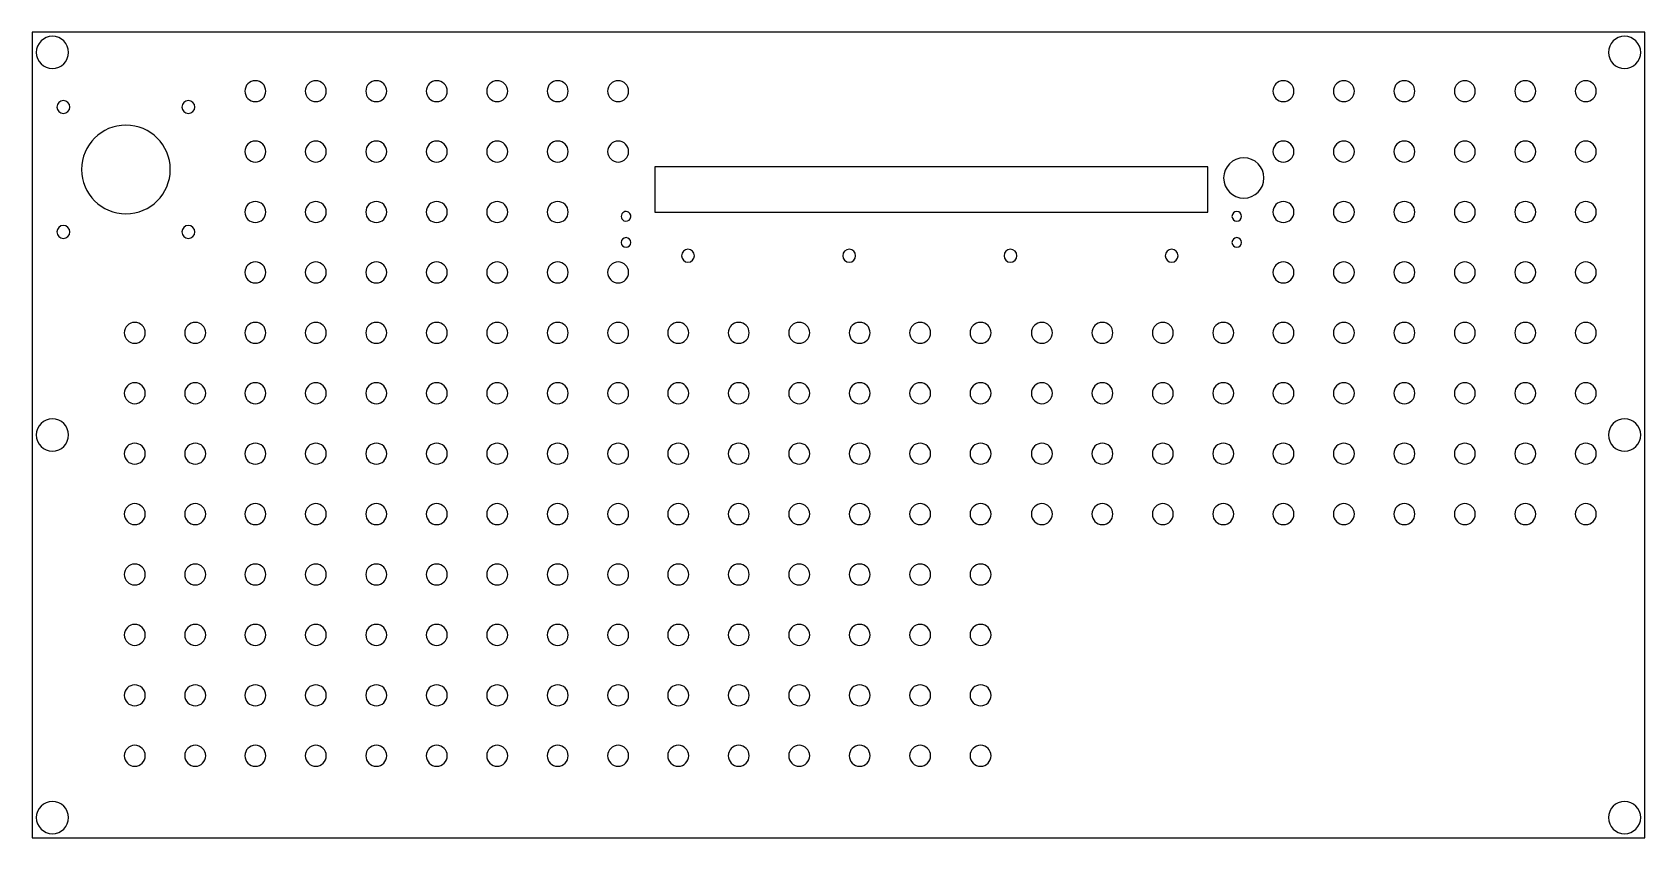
# Model space of a CAD drawing. Extents: x -567 to 567, y -283 to 283.
import ezdxf

# ---------------------------------------------------------------- set-up
doc = ezdxf.new("R2010")
doc.units = 0
doc.layers.add('Shape2DView', color=7, linetype='CONTINUOUS')

msp = doc.modelspace()

# ---------------------------------------------------------------- linework, layer by layer
at = {"layer": 'Shape2DView', "color": 7}
for points in [[(566.929134, 283.464567), (-566.929134, 283.464567), (-566.929134, -283.464567)], [(566.929134, -283.464567), (566.929134, 283.464567)], [(259.715905, 188.708032), (-129.092599, 188.708032), (-129.092599, 156.925985)], [(259.715905, 156.925985), (259.715905, 188.708032)], [(-129.092599, 156.925985), (259.715905, 156.925985)], [(-566.929134, -283.464567), (566.929134, -283.464567)]]:
    msp.add_lwpolyline(points, dxfattribs=at)
for points in [[(-552.755936, 280.629921), (-559.018057, 280.629921), (-564.09451, 275.553474), (-564.094519, 269.291354)], [(-541.417354, 269.291354), (-541.417362, 275.553474), (-546.493816, 280.629921), (-552.755936, 280.629921)], [(552.755875, 280.629921), (546.493754, 280.629921), (541.417301, 275.553474), (541.417292, 269.291354)], [(564.094457, 269.291354), (564.094449, 275.553474), (559.017995, 280.629921), (552.755875, 280.629921)], [(-564.094519, 269.291354), (-564.094527, 263.029233), (-559.018087, 257.952773), (-552.755966, 257.952756)], [(-552.755906, 257.952756), (-546.493786, 257.952773), (-541.417345, 263.029233), (-541.417354, 269.291354)], [(541.417292, 269.291354), (541.417284, 263.029233), (546.493724, 257.952773), (552.755845, 257.952756)], [(552.755905, 257.952756), (559.018025, 257.952773), (564.094466, 263.029233), (564.094457, 269.291354)], [(-417.432776, 241.979537), (-417.432782, 237.909159), (-414.133095, 234.609459), (-410.062717, 234.609449)], [(-410.062697, 249.349607), (-414.133076, 249.349607), (-417.432771, 246.049916), (-417.432776, 241.979537)], [(-402.692618, 241.979537), (-402.692624, 246.049916), (-405.992319, 249.349607), (-410.062697, 249.349607)], [(-410.062678, 234.609449), (-405.992299, 234.609459), (-402.692613, 237.909159), (-402.692618, 241.979537)], [(-374.913091, 241.979537), (-374.913096, 237.909159), (-371.61341, 234.609459), (-367.543031, 234.609449)], [(-367.543012, 249.349607), (-371.61339, 249.349607), (-374.913085, 246.049916), (-374.913091, 241.979537)], [(-360.172933, 241.979537), (-360.172938, 246.049916), (-363.472633, 249.349607), (-367.543012, 249.349607)], [(-367.542992, 234.609449), (-363.472614, 234.609459), (-360.172927, 237.909159), (-360.172933, 241.979537)], [(-332.393406, 241.979537), (-332.393411, 237.909159), (-329.093725, 234.609459), (-325.023347, 234.609449)], [(-325.023327, 249.349607), (-329.093705, 249.349607), (-332.393401, 246.049916), (-332.393406, 241.979537)], [(-317.653248, 241.979537), (-317.653253, 246.049916), (-320.952949, 249.349607), (-325.023327, 249.349607)], [(-325.023308, 234.609449), (-320.952929, 234.609459), (-317.653243, 237.909159), (-317.653248, 241.979537)], [(-289.873721, 241.979537), (-289.873726, 237.909159), (-286.57404, 234.60946), (-282.503662, 234.609449)], [(-282.503642, 249.349607), (-286.57402, 249.349607), (-289.873715, 246.049916), (-289.873721, 241.979537)], [(-275.133563, 241.979537), (-275.133568, 246.049916), (-278.433264, 249.349607), (-282.503642, 249.349607)], [(-282.503622, 234.609449), (-278.433244, 234.60946), (-275.133557, 237.909159), (-275.133563, 241.979537)], [(-247.354036, 241.979537), (-247.354041, 237.909159), (-244.054355, 234.609459), (-239.983976, 234.609449)], [(-239.983957, 249.349607), (-244.054335, 249.349607), (-247.35403, 246.049916), (-247.354036, 241.979537)], [(-232.613878, 241.979537), (-232.613883, 246.049916), (-235.913578, 249.349607), (-239.983957, 249.349607)], [(-239.983937, 234.609449), (-235.913559, 234.609459), (-232.613872, 237.909159), (-232.613878, 241.979537)], [(-204.834351, 241.979537), (-204.834356, 237.909159), (-201.53467, 234.609459), (-197.464292, 234.609449)], [(-197.464272, 249.349607), (-201.53465, 249.349607), (-204.834346, 246.049916), (-204.834351, 241.979537)], [(-190.094193, 241.979537), (-190.094198, 246.049916), (-193.393894, 249.349607), (-197.464272, 249.349607)], [(-197.464253, 234.609449), (-193.393874, 234.609459), (-190.094188, 237.909159), (-190.094193, 241.979537)], [(-162.314665, 241.979537), (-162.314671, 237.909159), (-159.014984, 234.609459), (-154.944606, 234.609449)], [(-154.944587, 249.349607), (-159.014965, 249.349607), (-162.31466, 246.049916), (-162.314665, 241.979537)], [(-147.574508, 241.979537), (-147.574513, 246.049916), (-150.874208, 249.349607), (-154.944587, 249.349607)], [(-154.944567, 234.609449), (-150.874189, 234.609459), (-147.574502, 237.909159), (-147.574508, 241.979537)], [(305.47557, 241.979537), (305.475565, 237.909159), (308.775251, 234.60946), (312.84563, 234.609449)], [(312.845649, 249.349607), (308.775271, 249.349607), (305.475576, 246.049916), (305.47557, 241.979537)], [(320.215728, 241.979537), (320.215723, 246.049916), (316.916028, 249.349607), (312.845649, 249.349607)], [(312.845669, 234.609449), (316.916048, 234.60946), (320.215734, 237.909159), (320.215728, 241.979537)], [(347.995256, 241.979537), (347.99525, 237.909159), (351.294937, 234.609459), (355.365315, 234.609449)], [(355.365335, 249.349607), (351.294956, 249.349607), (347.995261, 246.049916), (347.995256, 241.979537)], [(362.735413, 241.979537), (362.735408, 246.049916), (359.435713, 249.349607), (355.365335, 249.349607)], [(355.365354, 234.609449), (359.435732, 234.609459), (362.735419, 237.909159), (362.735413, 241.979537)], [(390.51494, 241.979537), (390.514935, 237.909159), (393.814621, 234.609459), (397.885, 234.609449)], [(397.885019, 249.349607), (393.814641, 249.349607), (390.514946, 246.049916), (390.51494, 241.979537)], [(405.255098, 241.979537), (405.255093, 246.049916), (401.955398, 249.349607), (397.885019, 249.349607)], [(397.885039, 234.609449), (401.955417, 234.609459), (405.255104, 237.909159), (405.255098, 241.979537)], [(433.034626, 241.979537), (433.03462, 237.909159), (436.334307, 234.609459), (440.404685, 234.609449)], [(440.404705, 249.349607), (436.334326, 249.349607), (433.034631, 246.049916), (433.034626, 241.979537)], [(447.774784, 241.979537), (447.774778, 246.049916), (444.475083, 249.349607), (440.404705, 249.349607)], [(440.404724, 234.609449), (444.475103, 234.609459), (447.774789, 237.909159), (447.774784, 241.979537)], [(475.554311, 241.979537), (475.554305, 237.909159), (478.853992, 234.609459), (482.92437, 234.609449)], [(482.92439, 249.349607), (478.854011, 249.349607), (475.554316, 246.049916), (475.554311, 241.979537)], [(490.294468, 241.979537), (490.294463, 246.049916), (486.994768, 249.349607), (482.92439, 249.349607)], [(482.924409, 234.609449), (486.994787, 234.609459), (490.294474, 237.909159), (490.294468, 241.979537)], [(518.073996, 241.979537), (518.07399, 237.909159), (521.373676, 234.60946), (525.444055, 234.609449)], [(525.444075, 249.349607), (521.373696, 249.349607), (518.074001, 246.049916), (518.073996, 241.979537)], [(532.814154, 241.979537), (532.814148, 246.049916), (529.514453, 249.349607), (525.444075, 249.349607)], [(525.444095, 234.609449), (529.514473, 234.60946), (532.814159, 237.909159), (532.814154, 241.979537)], [(-545.000315, 235.334268), (-547.505163, 235.334261), (-549.535739, 233.303677), (-549.535735, 230.798829)], [(-549.535735, 230.798829), (-549.535732, 228.293981), (-547.505151, 226.263402), (-545.000303, 226.263402)], [(-545.000303, 226.263402), (-542.495454, 226.263402), (-540.464873, 228.293981), (-540.46487, 230.798829)], [(-540.46487, 230.798829), (-540.464866, 233.303677), (-542.495442, 235.334261), (-545.000291, 235.334268)], [(-457.126299, 235.334268), (-459.631147, 235.334261), (-461.661723, 233.303677), (-461.66172, 230.798829)], [(-461.66172, 230.798829), (-461.661717, 228.293981), (-459.631135, 226.263402), (-457.126287, 226.263402)], [(-457.126287, 226.263402), (-454.621439, 226.263402), (-452.590857, 228.293981), (-452.590854, 230.798829)], [(-452.590854, 230.798829), (-452.590851, 233.303677), (-454.621427, 235.334261), (-457.126275, 235.334268)], [(-501.063306, 218.042929), (-518.284137, 218.042883), (-532.244348, 204.082616), (-532.244325, 186.861785)], [(-469.882121, 186.861785), (-469.882098, 204.082616), (-483.842309, 218.042883), (-501.06314, 218.042929)], [(-410.062697, 206.829922), (-414.133076, 206.829922), (-417.432771, 203.530231), (-417.432776, 199.459853)], [(-402.692618, 199.459853), (-402.692624, 203.530231), (-405.992319, 206.829922), (-410.062697, 206.829922)], [(-367.543012, 206.829922), (-371.61339, 206.829922), (-374.913085, 203.530231), (-374.913091, 199.459853)], [(-360.172933, 199.459853), (-360.172938, 203.530231), (-363.472633, 206.829922), (-367.543012, 206.829922)], [(-325.023327, 206.829922), (-329.093705, 206.829922), (-332.393401, 203.530231), (-332.393406, 199.459853)], [(-317.653248, 199.459853), (-317.653253, 203.530231), (-320.952949, 206.829922), (-325.023327, 206.829922)], [(-282.503642, 206.829922), (-286.57402, 206.829922), (-289.873715, 203.530231), (-289.873721, 199.459853)], [(-275.133563, 199.459853), (-275.133568, 203.530231), (-278.433264, 206.829922), (-282.503642, 206.829922)], [(-239.983957, 206.829922), (-244.054335, 206.829922), (-247.35403, 203.530231), (-247.354036, 199.459853)], [(-232.613878, 199.459853), (-232.613883, 203.530231), (-235.913578, 206.829922), (-239.983957, 206.829922)], [(-197.464272, 206.829922), (-201.53465, 206.829922), (-204.834346, 203.530231), (-204.834351, 199.459853)], [(-190.094193, 199.459853), (-190.094198, 203.530231), (-193.393894, 206.829922), (-197.464272, 206.829922)], [(-154.944587, 206.829922), (-159.014965, 206.829922), (-162.31466, 203.530231), (-162.314665, 199.459853)], [(-147.574508, 199.459853), (-147.574513, 203.530231), (-150.874208, 206.829922), (-154.944587, 206.829922)], [(312.845649, 206.829922), (308.775271, 206.829922), (305.475576, 203.530231), (305.47557, 199.459853)], [(320.215728, 199.459853), (320.215723, 203.530231), (316.916028, 206.829922), (312.845649, 206.829922)], [(355.365335, 206.829922), (351.294956, 206.829922), (347.995261, 203.530231), (347.995256, 199.459853)], [(362.735413, 199.459853), (362.735408, 203.530231), (359.435713, 206.829922), (355.365335, 206.829922)], [(397.885019, 206.829922), (393.814641, 206.829922), (390.514946, 203.530231), (390.51494, 199.459853)], [(405.255098, 199.459853), (405.255093, 203.530231), (401.955398, 206.829922), (397.885019, 206.829922)], [(440.404705, 206.829922), (436.334326, 206.829922), (433.034631, 203.530231), (433.034626, 199.459853)], [(447.774784, 199.459853), (447.774778, 203.530231), (444.475083, 206.829922), (440.404705, 206.829922)], [(482.92439, 206.829922), (478.854011, 206.829922), (475.554316, 203.530231), (475.554311, 199.459853)], [(490.294468, 199.459853), (490.294463, 203.530231), (486.994768, 206.829922), (482.92439, 206.829922)], [(525.444075, 206.829922), (521.373696, 206.829922), (518.074001, 203.530231), (518.073996, 199.459853)], [(532.814154, 199.459853), (532.814148, 203.530231), (529.514453, 206.829922), (525.444075, 206.829922)], [(-417.432776, 199.459853), (-417.432782, 195.389474), (-414.133095, 192.089775), (-410.062717, 192.089764)], [(-410.062678, 192.089764), (-405.992299, 192.089775), (-402.692613, 195.389474), (-402.692618, 199.459853)], [(-374.913091, 199.459853), (-374.913096, 195.389474), (-371.61341, 192.089775), (-367.543031, 192.089764)], [(-367.542992, 192.089764), (-363.472614, 192.089775), (-360.172927, 195.389474), (-360.172933, 199.459853)], [(-332.393406, 199.459853), (-332.393411, 195.389474), (-329.093725, 192.089775), (-325.023347, 192.089764)], [(-325.023308, 192.089764), (-320.952929, 192.089775), (-317.653243, 195.389474), (-317.653248, 199.459853)], [(-289.873721, 199.459853), (-289.873726, 195.389474), (-286.57404, 192.089775), (-282.503662, 192.089764)], [(-282.503622, 192.089764), (-278.433244, 192.089775), (-275.133557, 195.389474), (-275.133563, 199.459853)], [(-247.354036, 199.459853), (-247.354041, 195.389474), (-244.054355, 192.089775), (-239.983976, 192.089764)], [(-239.983937, 192.089764), (-235.913559, 192.089775), (-232.613872, 195.389474), (-232.613878, 199.459853)], [(-204.834351, 199.459853), (-204.834356, 195.389474), (-201.53467, 192.089775), (-197.464292, 192.089764)], [(-197.464253, 192.089764), (-193.393874, 192.089775), (-190.094188, 195.389474), (-190.094193, 199.459853)], [(-162.314665, 199.459853), (-162.314671, 195.389474), (-159.014984, 192.089775), (-154.944606, 192.089764)], [(-154.944567, 192.089764), (-150.874189, 192.089775), (-147.574502, 195.389474), (-147.574508, 199.459853)], [(284.998111, 195.080315), (277.17046, 195.080295), (270.824909, 188.734719), (270.82492, 180.907068)], [(299.171377, 180.907068), (299.171387, 188.734719), (292.825836, 195.080295), (284.998186, 195.080315)], [(305.47557, 199.459853), (305.475565, 195.389474), (308.775251, 192.089775), (312.84563, 192.089764)], [(312.845669, 192.089764), (316.916048, 192.089775), (320.215734, 195.389474), (320.215728, 199.459853)], [(347.995256, 199.459853), (347.99525, 195.389474), (351.294937, 192.089775), (355.365315, 192.089764)], [(355.365354, 192.089764), (359.435732, 192.089775), (362.735419, 195.389474), (362.735413, 199.459853)], [(390.51494, 199.459853), (390.514935, 195.389474), (393.814621, 192.089775), (397.885, 192.089764)], [(397.885039, 192.089764), (401.955417, 192.089775), (405.255104, 195.389474), (405.255098, 199.459853)], [(433.034626, 199.459853), (433.03462, 195.389474), (436.334307, 192.089775), (440.404685, 192.089764)], [(440.404724, 192.089764), (444.475103, 192.089775), (447.774789, 195.389474), (447.774784, 199.459853)], [(475.554311, 199.459853), (475.554305, 195.389474), (478.853992, 192.089775), (482.92437, 192.089764)], [(482.924409, 192.089764), (486.994787, 192.089775), (490.294474, 195.389474), (490.294468, 199.459853)], [(518.073996, 199.459853), (518.07399, 195.389474), (521.373676, 192.089775), (525.444055, 192.089764)], [(525.444095, 192.089764), (529.514473, 192.089775), (532.814159, 195.389474), (532.814154, 199.459853)], [(-532.244325, 186.861785), (-532.244302, 169.640954), (-518.284054, 155.680724), (-501.063223, 155.680724)], [(-501.063223, 155.680724), (-483.842392, 155.680724), (-469.882144, 169.640954), (-469.882121, 186.861785)], [(270.82492, 180.907068), (270.82493, 173.079417), (277.170498, 166.733858), (284.998148, 166.733858)], [(284.998148, 166.733858), (292.825799, 166.733858), (299.171366, 173.079417), (299.171377, 180.907068)], [(-410.062697, 164.310237), (-414.133076, 164.310237), (-417.432771, 161.010546), (-417.432776, 156.940168)], [(-402.692618, 156.940168), (-402.692624, 161.010546), (-405.992319, 164.310237), (-410.062697, 164.310237)], [(-367.543012, 164.310237), (-371.61339, 164.310237), (-374.913085, 161.010546), (-374.913091, 156.940168)], [(-360.172933, 156.940168), (-360.172938, 161.010546), (-363.472633, 164.310237), (-367.543012, 164.310237)], [(-325.023327, 164.310237), (-329.093705, 164.310237), (-332.393401, 161.010546), (-332.393406, 156.940168)], [(-317.653248, 156.940168), (-317.653253, 161.010546), (-320.952949, 164.310237), (-325.023327, 164.310237)], [(-282.503642, 164.310237), (-286.57402, 164.310237), (-289.873715, 161.010546), (-289.873721, 156.940168)], [(-275.133563, 156.940168), (-275.133568, 161.010546), (-278.433264, 164.310237), (-282.503642, 164.310237)], [(-239.983957, 164.310237), (-244.054335, 164.310237), (-247.35403, 161.010546), (-247.354036, 156.940168)], [(-232.613878, 156.940168), (-232.613883, 161.010546), (-235.913578, 164.310237), (-239.983957, 164.310237)], [(-197.464272, 164.310237), (-201.53465, 164.310237), (-204.834346, 161.010546), (-204.834351, 156.940168)], [(-190.094193, 156.940168), (-190.094198, 161.010546), (-193.393894, 164.310237), (-197.464272, 164.310237)], [(312.845649, 164.310237), (308.775271, 164.310237), (305.475576, 161.010546), (305.47557, 156.940168)], [(320.215728, 156.940168), (320.215723, 161.010546), (316.916028, 164.310237), (312.845649, 164.310237)], [(355.365335, 164.310237), (351.294956, 164.310237), (347.995261, 161.010546), (347.995256, 156.940168)], [(362.735413, 156.940168), (362.735408, 161.010546), (359.435713, 164.310237), (355.365335, 164.310237)], [(397.885019, 164.310237), (393.814641, 164.310237), (390.514946, 161.010546), (390.51494, 156.940168)], [(405.255098, 156.940168), (405.255093, 161.010546), (401.955398, 164.310237), (397.885019, 164.310237)], [(440.404705, 164.310237), (436.334326, 164.310237), (433.034631, 161.010546), (433.034626, 156.940168)], [(447.774784, 156.940168), (447.774778, 161.010546), (444.475083, 164.310237), (440.404705, 164.310237)], [(482.92439, 164.310237), (478.854011, 164.310237), (475.554316, 161.010546), (475.554311, 156.940168)], [(490.294468, 156.940168), (490.294463, 161.010546), (486.994768, 164.310237), (482.92439, 164.310237)], [(525.444075, 164.310237), (521.373696, 164.310237), (518.074001, 161.010546), (518.073996, 156.940168)], [(532.814154, 156.940168), (532.814148, 161.010546), (529.514453, 164.310237), (525.444075, 164.310237)], [(-545.000315, 147.460252), (-547.505163, 147.460245), (-549.535739, 145.429661), (-549.535735, 142.924813)], [(-540.46487, 142.924813), (-540.464866, 145.429661), (-542.495442, 147.460245), (-545.000291, 147.460252)], [(-457.126299, 147.460252), (-459.631147, 147.460245), (-461.661723, 145.429661), (-461.66172, 142.924813)], [(-452.590854, 142.924813), (-452.590851, 145.429661), (-454.621427, 147.460245), (-457.126275, 147.460252)], [(-417.432776, 156.940168), (-417.432782, 152.869789), (-414.133095, 149.57009), (-410.062717, 149.570079)], [(-410.062678, 149.570079), (-405.992299, 149.57009), (-402.692613, 152.869789), (-402.692618, 156.940168)], [(-374.913091, 156.940168), (-374.913096, 152.869789), (-371.61341, 149.57009), (-367.543031, 149.570079)], [(-367.542992, 149.570079), (-363.472614, 149.57009), (-360.172927, 152.869789), (-360.172933, 156.940168)], [(-332.393406, 156.940168), (-332.393411, 152.869789), (-329.093725, 149.57009), (-325.023347, 149.570079)], [(-325.023308, 149.570079), (-320.952929, 149.57009), (-317.653243, 152.869789), (-317.653248, 156.940168)], [(-289.873721, 156.940168), (-289.873726, 152.86979), (-286.57404, 149.57009), (-282.503662, 149.570079)], [(-282.503622, 149.570079), (-278.433244, 149.57009), (-275.133557, 152.86979), (-275.133563, 156.940168)], [(-247.354036, 156.940168), (-247.354041, 152.869789), (-244.054355, 149.57009), (-239.983976, 149.570079)], [(-239.983937, 149.570079), (-235.913559, 149.57009), (-232.613872, 152.869789), (-232.613878, 156.940168)], [(-204.834351, 156.940168), (-204.834356, 152.869789), (-201.53467, 149.57009), (-197.464292, 149.570079)], [(-197.464253, 149.570079), (-193.393874, 149.57009), (-190.094188, 152.869789), (-190.094193, 156.940168)], [(-152.776063, 153.884413), (-152.776064, 152.57506), (-152.024534, 151.381937), (-150.843595, 150.81644)], [(-151.025911, 156.858214), (-152.106087, 156.258367), (-152.776062, 155.119968), (-152.776063, 153.884413)], [(-147.576408, 156.771903), (-148.625233, 157.42502), (-149.945735, 157.458061), (-151.025911, 156.858214)], [(-150.843595, 150.81644), (-149.214946, 150.036558), (-147.260742, 150.665172), (-146.392218, 152.248326)], [(-146.392218, 152.248326), (-145.523694, 153.831481), (-146.043567, 155.817382), (-147.576408, 156.771903)], [(280.074331, 157.285985), (278.195695, 157.28598), (276.672763, 155.763041), (276.672765, 153.884405)], [(276.672765, 153.884405), (276.672767, 152.005769), (278.195704, 150.482835), (280.07434, 150.482835)], [(280.07434, 150.482835), (281.952976, 150.482835), (283.475912, 152.005769), (283.475914, 153.884405)], [(283.475914, 153.884405), (283.475917, 155.763041), (281.952985, 157.28598), (280.074349, 157.285985)], [(305.47557, 156.940168), (305.475565, 152.86979), (308.775251, 149.57009), (312.84563, 149.570079)], [(312.845669, 149.570079), (316.916048, 149.57009), (320.215734, 152.86979), (320.215728, 156.940168)], [(347.995256, 156.940168), (347.99525, 152.869789), (351.294937, 149.57009), (355.365315, 149.570079)], [(355.365354, 149.570079), (359.435732, 149.57009), (362.735419, 152.869789), (362.735413, 156.940168)], [(390.51494, 156.940168), (390.514935, 152.869789), (393.814621, 149.57009), (397.885, 149.570079)], [(397.885039, 149.570079), (401.955417, 149.57009), (405.255104, 152.869789), (405.255098, 156.940168)], [(433.034626, 156.940168), (433.03462, 152.869789), (436.334307, 149.57009), (440.404685, 149.570079)], [(440.404724, 149.570079), (444.475103, 149.57009), (447.774789, 152.869789), (447.774784, 156.940168)], [(475.554311, 156.940168), (475.554305, 152.869789), (478.853992, 149.57009), (482.92437, 149.570079)], [(482.924409, 149.570079), (486.994787, 149.57009), (490.294474, 152.869789), (490.294468, 156.940168)], [(518.073996, 156.940168), (518.07399, 152.86979), (521.373676, 149.57009), (525.444055, 149.570079)], [(525.444095, 149.570079), (529.514473, 149.57009), (532.814159, 152.86979), (532.814154, 156.940168)], [(-549.535735, 142.924813), (-549.535732, 140.419965), (-547.505151, 138.389386), (-545.000303, 138.389386)], [(-545.000303, 138.389386), (-542.495454, 138.389386), (-540.464873, 140.419965), (-540.46487, 142.924813)], [(-461.66172, 142.924813), (-461.661717, 140.419965), (-459.631135, 138.389386), (-457.126287, 138.389386)], [(-457.126287, 138.389386), (-454.621439, 138.389386), (-452.590857, 140.419965), (-452.590854, 142.924813)], [(-149.374488, 138.897638), (-151.253124, 138.897633), (-152.776056, 137.374694), (-152.776054, 135.496058)], [(-145.972904, 135.496058), (-145.972902, 137.374694), (-147.495834, 138.897633), (-149.37447, 138.897638)], [(280.074331, 138.897638), (278.195695, 138.897633), (276.672763, 137.374694), (276.672765, 135.496058)], [(283.475914, 135.496058), (283.475917, 137.374694), (281.952985, 138.897633), (280.074349, 138.897638)], [(-152.776054, 135.496058), (-152.776051, 133.617422), (-151.253115, 132.094488), (-149.374479, 132.094488)], [(-149.374479, 132.094488), (-147.495843, 132.094488), (-145.972907, 133.617422), (-145.972904, 135.496058)], [(-110.389618, 126.136069), (-110.389622, 123.631221), (-108.359046, 121.600636), (-105.854198, 121.60063)], [(-105.854186, 130.671496), (-108.359034, 130.671496), (-110.389615, 128.640917), (-110.389618, 126.136069)], [(-101.318753, 126.136069), (-101.318756, 128.640917), (-103.349337, 130.671496), (-105.854186, 130.671496)], [(-105.854174, 121.60063), (-103.349325, 121.600636), (-101.318749, 123.631221), (-101.318753, 126.136069)], [(2.996208, 126.136069), (2.996205, 123.631221), (5.026781, 121.600636), (7.531629, 121.60063)], [(7.531641, 130.671496), (5.026793, 130.671496), (2.996211, 128.640917), (2.996208, 126.136069)], [(12.067074, 126.136069), (12.067071, 128.640917), (10.036489, 130.671496), (7.531641, 130.671496)], [(7.531653, 121.60063), (10.036501, 121.600636), (12.067077, 123.631221), (12.067074, 126.136069)], [(116.382035, 126.136069), (116.382032, 123.631221), (118.412608, 121.600636), (120.917456, 121.60063)], [(120.917468, 130.671496), (118.41262, 130.671496), (116.382039, 128.640917), (116.382035, 126.136069)], [(125.452901, 126.136069), (125.452898, 128.640917), (123.422316, 130.671496), (120.917468, 130.671496)], [(120.91748, 121.60063), (123.422328, 121.600636), (125.452905, 123.631221), (125.452901, 126.136069)], [(229.767862, 126.136069), (229.767858, 123.631221), (231.798435, 121.600636), (234.303283, 121.60063)], [(234.303295, 130.671496), (231.798447, 130.671496), (229.767865, 128.640917), (229.767862, 126.136069)], [(238.838728, 126.136069), (238.838724, 128.640917), (236.808143, 130.671496), (234.303295, 130.671496)], [(234.303307, 121.60063), (236.808155, 121.600636), (238.838731, 123.631221), (238.838728, 126.136069)], [(276.672765, 135.496058), (276.672767, 133.617422), (278.195704, 132.094488), (280.07434, 132.094488)], [(280.07434, 132.094488), (281.952976, 132.094488), (283.475912, 133.617422), (283.475914, 135.496058)], [(-417.432776, 114.420482), (-417.432782, 110.350104), (-414.133095, 107.050404), (-410.062717, 107.050394)], [(-410.062697, 121.790552), (-414.133076, 121.790552), (-417.432771, 118.490861), (-417.432776, 114.420482)], [(-402.692618, 114.420482), (-402.692624, 118.490861), (-405.992319, 121.790552), (-410.062697, 121.790552)], [(-410.062678, 107.050394), (-405.992299, 107.050404), (-402.692613, 110.350104), (-402.692618, 114.420482)], [(-374.913091, 114.420482), (-374.913096, 110.350104), (-371.61341, 107.050404), (-367.543031, 107.050394)], [(-367.543012, 121.790552), (-371.61339, 121.790552), (-374.913085, 118.490861), (-374.913091, 114.420482)], [(-360.172933, 114.420482), (-360.172938, 118.490861), (-363.472633, 121.790552), (-367.543012, 121.790552)], [(-367.542992, 107.050394), (-363.472614, 107.050404), (-360.172927, 110.350104), (-360.172933, 114.420482)], [(-332.393406, 114.420482), (-332.393411, 110.350104), (-329.093725, 107.050404), (-325.023347, 107.050394)], [(-325.023327, 121.790552), (-329.093705, 121.790552), (-332.393401, 118.490861), (-332.393406, 114.420482)], [(-317.653248, 114.420482), (-317.653253, 118.490861), (-320.952949, 121.790552), (-325.023327, 121.790552)], [(-325.023308, 107.050394), (-320.952929, 107.050404), (-317.653243, 110.350104), (-317.653248, 114.420482)], [(-289.873721, 114.420482), (-289.873726, 110.350104), (-286.57404, 107.050405), (-282.503662, 107.050394)], [(-282.503642, 121.790552), (-286.57402, 121.790552), (-289.873715, 118.490861), (-289.873721, 114.420482)], [(-275.133563, 114.420482), (-275.133568, 118.490861), (-278.433264, 121.790552), (-282.503642, 121.790552)], [(-282.503622, 107.050394), (-278.433244, 107.050405), (-275.133557, 110.350104), (-275.133563, 114.420482)], [(-247.354036, 114.420482), (-247.354041, 110.350104), (-244.054355, 107.050404), (-239.983976, 107.050394)], [(-239.983957, 121.790552), (-244.054335, 121.790552), (-247.35403, 118.490861), (-247.354036, 114.420482)], [(-232.613878, 114.420482), (-232.613883, 118.490861), (-235.913578, 121.790552), (-239.983957, 121.790552)], [(-239.983937, 107.050394), (-235.913559, 107.050404), (-232.613872, 110.350104), (-232.613878, 114.420482)], [(-204.834351, 114.420482), (-204.834356, 110.350104), (-201.53467, 107.050404), (-197.464292, 107.050394)], [(-197.464272, 121.790552), (-201.53465, 121.790552), (-204.834346, 118.490861), (-204.834351, 114.420482)], [(-190.094193, 114.420482), (-190.094198, 118.490861), (-193.393894, 121.790552), (-197.464272, 121.790552)], [(-197.464253, 107.050394), (-193.393874, 107.050404), (-190.094188, 110.350104), (-190.094193, 114.420482)], [(-162.314665, 114.420482), (-162.314671, 110.350104), (-159.014984, 107.050404), (-154.944606, 107.050394)], [(-154.944587, 121.790552), (-159.014965, 121.790552), (-162.31466, 118.490861), (-162.314665, 114.420482)], [(-147.574508, 114.420482), (-147.574513, 118.490861), (-150.874208, 121.790552), (-154.944587, 121.790552)], [(-154.944567, 107.050394), (-150.874189, 107.050404), (-147.574502, 110.350104), (-147.574508, 114.420482)], [(305.47557, 114.420482), (305.475565, 110.350104), (308.775251, 107.050405), (312.84563, 107.050394)], [(312.845649, 121.790552), (308.775271, 121.790552), (305.475576, 118.490861), (305.47557, 114.420482)], [(320.215728, 114.420482), (320.215723, 118.490861), (316.916028, 121.790552), (312.845649, 121.790552)], [(312.845669, 107.050394), (316.916048, 107.050405), (320.215734, 110.350104), (320.215728, 114.420482)], [(347.995256, 114.420482), (347.99525, 110.350104), (351.294937, 107.050404), (355.365315, 107.050394)], [(355.365335, 121.790552), (351.294956, 121.790552), (347.995261, 118.490861), (347.995256, 114.420482)], [(362.735413, 114.420482), (362.735408, 118.490861), (359.435713, 121.790552), (355.365335, 121.790552)], [(355.365354, 107.050394), (359.435732, 107.050404), (362.735419, 110.350104), (362.735413, 114.420482)], [(390.51494, 114.420482), (390.514935, 110.350104), (393.814621, 107.050404), (397.885, 107.050394)], [(397.885019, 121.790552), (393.814641, 121.790552), (390.514946, 118.490861), (390.51494, 114.420482)], [(405.255098, 114.420482), (405.255093, 118.490861), (401.955398, 121.790552), (397.885019, 121.790552)], [(397.885039, 107.050394), (401.955417, 107.050404), (405.255104, 110.350104), (405.255098, 114.420482)], [(433.034626, 114.420482), (433.03462, 110.350104), (436.334307, 107.050404), (440.404685, 107.050394)], [(440.404705, 121.790552), (436.334326, 121.790552), (433.034631, 118.490861), (433.034626, 114.420482)], [(447.774784, 114.420482), (447.774778, 118.490861), (444.475083, 121.790552), (440.404705, 121.790552)], [(440.404724, 107.050394), (444.475103, 107.050404), (447.774789, 110.350104), (447.774784, 114.420482)], [(475.554311, 114.420482), (475.554305, 110.350104), (478.853992, 107.050404), (482.92437, 107.050394)], [(482.92439, 121.790552), (478.854011, 121.790552), (475.554316, 118.490861), (475.554311, 114.420482)], [(490.294468, 114.420482), (490.294463, 118.490861), (486.994768, 121.790552), (482.92439, 121.790552)], [(482.924409, 107.050394), (486.994787, 107.050404), (490.294474, 110.350104), (490.294468, 114.420482)], [(518.073996, 114.420482), (518.07399, 110.350104), (521.373676, 107.050405), (525.444055, 107.050394)], [(525.444075, 121.790552), (521.373696, 121.790552), (518.074001, 118.490861), (518.073996, 114.420482)], [(532.814154, 114.420482), (532.814148, 118.490861), (529.514453, 121.790552), (525.444075, 121.790552)], [(525.444095, 107.050394), (529.514473, 107.050405), (532.814159, 110.350104), (532.814154, 114.420482)], [(-502.217028, 71.900798), (-502.217033, 67.830419), (-498.917347, 64.53072), (-494.846969, 64.530709)], [(-494.846949, 79.270867), (-498.917327, 79.270867), (-502.217023, 75.971176), (-502.217028, 71.900798)], [(-487.47687, 71.900798), (-487.476875, 75.971176), (-490.776571, 79.270867), (-494.846949, 79.270867)], [(-494.84693, 64.530709), (-490.776551, 64.53072), (-487.476865, 67.830419), (-487.47687, 71.900798)], [(-459.697343, 71.900798), (-459.697349, 67.830419), (-456.397662, 64.53072), (-452.327284, 64.530709)], [(-452.327264, 79.270867), (-456.397643, 79.270867), (-459.697338, 75.971176), (-459.697343, 71.900798)], [(-444.957185, 71.900798), (-444.957191, 75.971176), (-448.256886, 79.270867), (-452.327264, 79.270867)], [(-452.327245, 64.530709), (-448.256866, 64.53072), (-444.95718, 67.830419), (-444.957185, 71.900798)], [(-417.432776, 71.900798), (-417.432782, 67.830419), (-414.133095, 64.53072), (-410.062717, 64.530709)], [(-410.062697, 79.270867), (-414.133076, 79.270867), (-417.432771, 75.971176), (-417.432776, 71.900798)], [(-402.692618, 71.900798), (-402.692624, 75.971176), (-405.992319, 79.270867), (-410.062697, 79.270867)], [(-410.062678, 64.530709), (-405.992299, 64.53072), (-402.692613, 67.830419), (-402.692618, 71.900798)], [(-374.913091, 71.900798), (-374.913096, 67.830419), (-371.61341, 64.53072), (-367.543031, 64.530709)], [(-367.543012, 79.270867), (-371.61339, 79.270867), (-374.913085, 75.971176), (-374.913091, 71.900798)], [(-360.172933, 71.900798), (-360.172938, 75.971176), (-363.472633, 79.270867), (-367.543012, 79.270867)], [(-367.542992, 64.530709), (-363.472614, 64.53072), (-360.172927, 67.830419), (-360.172933, 71.900798)], [(-332.393406, 71.900798), (-332.393411, 67.830419), (-329.093725, 64.53072), (-325.023347, 64.530709)], [(-325.023327, 79.270867), (-329.093705, 79.270867), (-332.393401, 75.971176), (-332.393406, 71.900798)], [(-317.653248, 71.900798), (-317.653253, 75.971176), (-320.952949, 79.270867), (-325.023327, 79.270867)], [(-325.023308, 64.530709), (-320.952929, 64.53072), (-317.653243, 67.830419), (-317.653248, 71.900798)], [(-289.873721, 71.900798), (-289.873726, 67.830419), (-286.57404, 64.53072), (-282.503662, 64.530709)], [(-282.503642, 79.270867), (-286.57402, 79.270867), (-289.873715, 75.971176), (-289.873721, 71.900798)], [(-275.133563, 71.900798), (-275.133568, 75.971176), (-278.433264, 79.270867), (-282.503642, 79.270867)], [(-282.503622, 64.530709), (-278.433244, 64.53072), (-275.133557, 67.830419), (-275.133563, 71.900798)], [(-247.354036, 71.900798), (-247.354041, 67.830419), (-244.054355, 64.53072), (-239.983976, 64.530709)], [(-239.983957, 79.270867), (-244.054335, 79.270867), (-247.35403, 75.971176), (-247.354036, 71.900798)], [(-232.613878, 71.900798), (-232.613883, 75.971176), (-235.913578, 79.270867), (-239.983957, 79.270867)], [(-239.983937, 64.530709), (-235.913559, 64.53072), (-232.613872, 67.830419), (-232.613878, 71.900798)], [(-204.834351, 71.900798), (-204.834356, 67.830419), (-201.53467, 64.53072), (-197.464292, 64.530709)], [(-197.464272, 79.270867), (-201.53465, 79.270867), (-204.834346, 75.971176), (-204.834351, 71.900798)], [(-190.094193, 71.900798), (-190.094198, 75.971176), (-193.393894, 79.270867), (-197.464272, 79.270867)], [(-197.464253, 64.530709), (-193.393874, 64.53072), (-190.094188, 67.830419), (-190.094193, 71.900798)], [(-162.314665, 71.900798), (-162.314671, 67.830419), (-159.014984, 64.53072), (-154.944606, 64.530709)], [(-154.944587, 79.270867), (-159.014965, 79.270867), (-162.31466, 75.971176), (-162.314665, 71.900798)], [(-147.574508, 71.900798), (-147.574513, 75.971176), (-150.874208, 79.270867), (-154.944587, 79.270867)], [(-154.944567, 64.530709), (-150.874189, 64.53072), (-147.574502, 67.830419), (-147.574508, 71.900798)], [(-120.050099, 71.900798), (-120.050104, 67.830419), (-116.750418, 64.53072), (-112.68004, 64.530709)], [(-112.68002, 79.270867), (-116.750398, 79.270867), (-120.050093, 75.971176), (-120.050099, 71.900798)], [(-105.309941, 71.900798), (-105.309946, 75.971176), (-108.609642, 79.270867), (-112.68002, 79.270867)], [(-112.68, 64.530709), (-108.609622, 64.53072), (-105.309935, 67.830419), (-105.309941, 71.900798)], [(-77.530414, 71.900798), (-77.530419, 67.830419), (-74.230733, 64.53072), (-70.160354, 64.530709)], [(-70.160335, 79.270867), (-74.230713, 79.270867), (-77.530408, 75.971176), (-77.530414, 71.900798)], [(-62.790256, 71.900798), (-62.790261, 75.971176), (-66.089956, 79.270867), (-70.160335, 79.270867)], [(-70.160315, 64.530709), (-66.089937, 64.53072), (-62.79025, 67.830419), (-62.790256, 71.900798)], [(-35.010729, 71.900798), (-35.010734, 67.830419), (-31.711048, 64.53072), (-27.64067, 64.530709)], [(-27.64065, 79.270867), (-31.711028, 79.270867), (-35.010724, 75.971176), (-35.010729, 71.900798)], [(-20.270571, 71.900798), (-20.270576, 75.971176), (-23.570272, 79.270867), (-27.64065, 79.270867)], [(-27.640631, 64.530709), (-23.570252, 64.53072), (-20.270566, 67.830419), (-20.270571, 71.900798)], [(7.508957, 71.900798), (7.508951, 67.830419), (10.808638, 64.53072), (14.879016, 64.530709)], [(14.879036, 79.270867), (10.808657, 79.270867), (7.508962, 75.971176), (7.508957, 71.900798)], [(22.249114, 71.900798), (22.249109, 75.971176), (18.949414, 79.270867), (14.879036, 79.270867)], [(14.879055, 64.530709), (18.949433, 64.53072), (22.24912, 67.830419), (22.249114, 71.900798)], [(50.028641, 71.900798), (50.028636, 67.830419), (53.328322, 64.53072), (57.398701, 64.530709)], [(57.39872, 79.270867), (53.328342, 79.270867), (50.028647, 75.971176), (50.028641, 71.900798)], [(64.768799, 71.900798), (64.768794, 75.971176), (61.469099, 79.270867), (57.39872, 79.270867)], [(57.39874, 64.530709), (61.469118, 64.53072), (64.768805, 67.830419), (64.768799, 71.900798)], [(92.548326, 71.900798), (92.548321, 67.830419), (95.848007, 64.53072), (99.918386, 64.530709)], [(99.918405, 79.270867), (95.848027, 79.270867), (92.548331, 75.971176), (92.548326, 71.900798)], [(107.288484, 71.900798), (107.288479, 75.971176), (103.988783, 79.270867), (99.918405, 79.270867)], [(99.918425, 64.530709), (103.988803, 64.53072), (107.288489, 67.830419), (107.288484, 71.900798)], [(135.651948, 71.900798), (135.651943, 67.830419), (138.951629, 64.53072), (143.022008, 64.530709)], [(143.022027, 79.270867), (138.951649, 79.270867), (135.651954, 75.971176), (135.651948, 71.900798)], [(150.392106, 71.900798), (150.392101, 75.971176), (147.092406, 79.270867), (143.022027, 79.270867)], [(143.022047, 64.530709), (147.092426, 64.53072), (150.392112, 67.830419), (150.392106, 71.900798)], [(178.171634, 71.900798), (178.171628, 67.830419), (181.471315, 64.53072), (185.541693, 64.530709)], [(185.541713, 79.270867), (181.471334, 79.270867), (178.171639, 75.971176), (178.171634, 71.900798)], [(192.911791, 71.900798), (192.911786, 75.971176), (189.612091, 79.270867), (185.541713, 79.270867)], [(185.541732, 64.530709), (189.61211, 64.53072), (192.911797, 67.830419), (192.911791, 71.900798)], [(220.691318, 71.900798), (220.691313, 67.830419), (223.990999, 64.53072), (228.061378, 64.530709)], [(228.061397, 79.270867), (223.991019, 79.270867), (220.691324, 75.971176), (220.691318, 71.900798)], [(235.431476, 71.900798), (235.431471, 75.971176), (232.131776, 79.270867), (228.061397, 79.270867)], [(228.061417, 64.530709), (232.131795, 64.53072), (235.431482, 67.830419), (235.431476, 71.900798)], [(263.211004, 71.900798), (263.210998, 67.830419), (266.510685, 64.53072), (270.581063, 64.530709)], [(270.581083, 79.270867), (266.510704, 79.270867), (263.211009, 75.971176), (263.211004, 71.900798)], [(277.951162, 71.900798), (277.951156, 75.971176), (274.651461, 79.270867), (270.581083, 79.270867)], [(270.581102, 64.530709), (274.651481, 64.53072), (277.951167, 67.830419), (277.951162, 71.900798)], [(305.47557, 71.900798), (305.475565, 67.830419), (308.775251, 64.53072), (312.84563, 64.530709)], [(312.845649, 79.270867), (308.775271, 79.270867), (305.475576, 75.971176), (305.47557, 71.900798)], [(320.215728, 71.900798), (320.215723, 75.971176), (316.916028, 79.270867), (312.845649, 79.270867)], [(312.845669, 64.530709), (316.916048, 64.53072), (320.215734, 67.830419), (320.215728, 71.900798)], [(347.995256, 71.900798), (347.99525, 67.830419), (351.294937, 64.53072), (355.365315, 64.530709)], [(355.365335, 79.270867), (351.294956, 79.270867), (347.995261, 75.971176), (347.995256, 71.900798)], [(362.735413, 71.900798), (362.735408, 75.971176), (359.435713, 79.270867), (355.365335, 79.270867)], [(355.365354, 64.530709), (359.435732, 64.53072), (362.735419, 67.830419), (362.735413, 71.900798)], [(390.51494, 71.900798), (390.514935, 67.830419), (393.814621, 64.53072), (397.885, 64.530709)], [(397.885019, 79.270867), (393.814641, 79.270867), (390.514946, 75.971176), (390.51494, 71.900798)], [(405.255098, 71.900798), (405.255093, 75.971176), (401.955398, 79.270867), (397.885019, 79.270867)], [(397.885039, 64.530709), (401.955417, 64.53072), (405.255104, 67.830419), (405.255098, 71.900798)], [(433.034626, 71.900798), (433.03462, 67.830419), (436.334307, 64.53072), (440.404685, 64.530709)], [(440.404705, 79.270867), (436.334326, 79.270867), (433.034631, 75.971176), (433.034626, 71.900798)], [(447.774784, 71.900798), (447.774778, 75.971176), (444.475083, 79.270867), (440.404705, 79.270867)], [(440.404724, 64.530709), (444.475103, 64.53072), (447.774789, 67.830419), (447.774784, 71.900798)], [(475.554311, 71.900798), (475.554305, 67.830419), (478.853992, 64.53072), (482.92437, 64.530709)], [(482.92439, 79.270867), (478.854011, 79.270867), (475.554316, 75.971176), (475.554311, 71.900798)], [(490.294468, 71.900798), (490.294463, 75.971176), (486.994768, 79.270867), (482.92439, 79.270867)], [(482.924409, 64.530709), (486.994787, 64.53072), (490.294474, 67.830419), (490.294468, 71.900798)], [(518.073996, 71.900798), (518.07399, 67.830419), (521.373676, 64.53072), (525.444055, 64.530709)], [(525.444075, 79.270867), (521.373696, 79.270867), (518.074001, 75.971176), (518.073996, 71.900798)], [(532.814154, 71.900798), (532.814148, 75.971176), (529.514453, 79.270867), (525.444075, 79.270867)], [(525.444095, 64.530709), (529.514473, 64.53072), (532.814159, 67.830419), (532.814154, 71.900798)], [(-494.846949, 36.751181), (-498.917327, 36.751181), (-502.217023, 33.45149), (-502.217028, 29.381112)], [(-487.47687, 29.381112), (-487.476875, 33.45149), (-490.776571, 36.751181), (-494.846949, 36.751181)], [(-452.327264, 36.751181), (-456.397643, 36.751181), (-459.697338, 33.45149), (-459.697343, 29.381112)], [(-444.957185, 29.381112), (-444.957191, 33.45149), (-448.256886, 36.751181), (-452.327264, 36.751181)], [(-410.062697, 36.751181), (-414.133076, 36.751181), (-417.432771, 33.45149), (-417.432776, 29.381112)], [(-402.692618, 29.381112), (-402.692624, 33.45149), (-405.992319, 36.751181), (-410.062697, 36.751181)], [(-367.543012, 36.751181), (-371.61339, 36.751181), (-374.913085, 33.45149), (-374.913091, 29.381112)], [(-360.172933, 29.381112), (-360.172938, 33.45149), (-363.472633, 36.751181), (-367.543012, 36.751181)], [(-325.023327, 36.751181), (-329.093705, 36.751181), (-332.393401, 33.45149), (-332.393406, 29.381112)], [(-317.653248, 29.381112), (-317.653253, 33.45149), (-320.952949, 36.751181), (-325.023327, 36.751181)], [(-282.503642, 36.751181), (-286.57402, 36.751181), (-289.873715, 33.451491), (-289.873721, 29.381112)], [(-275.133563, 29.381112), (-275.133568, 33.451491), (-278.433264, 36.751181), (-282.503642, 36.751181)], [(-239.983957, 36.751181), (-244.054335, 36.751181), (-247.35403, 33.45149), (-247.354036, 29.381112)], [(-232.613878, 29.381112), (-232.613883, 33.45149), (-235.913578, 36.751181), (-239.983957, 36.751181)], [(-197.464272, 36.751181), (-201.53465, 36.751181), (-204.834346, 33.45149), (-204.834351, 29.381112)], [(-190.094193, 29.381112), (-190.094198, 33.45149), (-193.393894, 36.751181), (-197.464272, 36.751181)], [(-154.944587, 36.751181), (-159.014965, 36.751181), (-162.31466, 33.45149), (-162.314665, 29.381112)], [(-147.574508, 29.381112), (-147.574513, 33.45149), (-150.874208, 36.751181), (-154.944587, 36.751181)], [(-112.68002, 36.751181), (-116.750398, 36.751181), (-120.050093, 33.451491), (-120.050099, 29.381112)], [(-105.309941, 29.381112), (-105.309946, 33.451491), (-108.609642, 36.751181), (-112.68002, 36.751181)], [(-70.160335, 36.751181), (-74.230713, 36.751181), (-77.530408, 33.45149), (-77.530414, 29.381112)], [(-62.790256, 29.381112), (-62.790261, 33.45149), (-66.089956, 36.751181), (-70.160335, 36.751181)], [(-27.64065, 36.751181), (-31.711028, 36.751181), (-35.010724, 33.45149), (-35.010729, 29.381112)], [(-20.270571, 29.381112), (-20.270576, 33.45149), (-23.570272, 36.751181), (-27.64065, 36.751181)], [(14.879036, 36.751181), (10.808657, 36.751181), (7.508962, 33.45149), (7.508957, 29.381112)], [(22.249114, 29.381112), (22.249109, 33.45149), (18.949414, 36.751181), (14.879036, 36.751181)], [(57.39872, 36.751181), (53.328342, 36.751181), (50.028647, 33.45149), (50.028641, 29.381112)], [(64.768799, 29.381112), (64.768794, 33.45149), (61.469099, 36.751181), (57.39872, 36.751181)], [(99.918405, 36.751181), (95.848027, 36.751181), (92.548331, 33.45149), (92.548326, 29.381112)], [(107.288484, 29.381112), (107.288479, 33.45149), (103.988783, 36.751181), (99.918405, 36.751181)], [(143.022027, 36.751181), (138.951649, 36.751181), (135.651954, 33.451491), (135.651948, 29.381112)], [(150.392106, 29.381112), (150.392101, 33.451491), (147.092406, 36.751181), (143.022027, 36.751181)], [(185.541713, 36.751181), (181.471334, 36.751181), (178.171639, 33.45149), (178.171634, 29.381112)], [(192.911791, 29.381112), (192.911786, 33.45149), (189.612091, 36.751181), (185.541713, 36.751181)], [(228.061397, 36.751181), (223.991019, 36.751181), (220.691324, 33.45149), (220.691318, 29.381112)], [(235.431476, 29.381112), (235.431471, 33.45149), (232.131776, 36.751181), (228.061397, 36.751181)], [(270.581083, 36.751181), (266.510704, 36.751181), (263.211009, 33.45149), (263.211004, 29.381112)], [(277.951162, 29.381112), (277.951156, 33.45149), (274.651461, 36.751181), (270.581083, 36.751181)], [(312.845649, 36.751181), (308.775271, 36.751181), (305.475576, 33.451491), (305.47557, 29.381112)], [(320.215728, 29.381112), (320.215723, 33.451491), (316.916028, 36.751181), (312.845649, 36.751181)], [(355.365335, 36.751181), (351.294956, 36.751181), (347.995261, 33.45149), (347.995256, 29.381112)], [(362.735413, 29.381112), (362.735408, 33.45149), (359.435713, 36.751181), (355.365335, 36.751181)], [(397.885019, 36.751181), (393.814641, 36.751181), (390.514946, 33.45149), (390.51494, 29.381112)], [(405.255098, 29.381112), (405.255093, 33.45149), (401.955398, 36.751181), (397.885019, 36.751181)], [(440.404705, 36.751181), (436.334326, 36.751181), (433.034631, 33.45149), (433.034626, 29.381112)], [(447.774784, 29.381112), (447.774778, 33.45149), (444.475083, 36.751181), (440.404705, 36.751181)], [(482.92439, 36.751181), (478.854011, 36.751181), (475.554316, 33.45149), (475.554311, 29.381112)], [(490.294468, 29.381112), (490.294463, 33.45149), (486.994768, 36.751181), (482.92439, 36.751181)], [(525.444075, 36.751181), (521.373696, 36.751181), (518.074001, 33.451491), (518.073996, 29.381112)], [(532.814154, 29.381112), (532.814148, 33.451491), (529.514453, 36.751181), (525.444075, 36.751181)], [(-502.217028, 29.381112), (-502.217033, 25.310734), (-498.917347, 22.011034), (-494.846969, 22.011023)], [(-494.84693, 22.011023), (-490.776551, 22.011034), (-487.476865, 25.310734), (-487.47687, 29.381112)], [(-459.697343, 29.381112), (-459.697349, 25.310734), (-456.397662, 22.011034), (-452.327284, 22.011023)], [(-452.327245, 22.011023), (-448.256866, 22.011034), (-444.95718, 25.310734), (-444.957185, 29.381112)], [(-417.432776, 29.381112), (-417.432782, 25.310734), (-414.133095, 22.011034), (-410.062717, 22.011023)], [(-410.062678, 22.011023), (-405.992299, 22.011034), (-402.692613, 25.310734), (-402.692618, 29.381112)], [(-374.913091, 29.381112), (-374.913096, 25.310734), (-371.61341, 22.011034), (-367.543031, 22.011023)], [(-367.542992, 22.011023), (-363.472614, 22.011034), (-360.172927, 25.310734), (-360.172933, 29.381112)], [(-332.393406, 29.381112), (-332.393411, 25.310734), (-329.093725, 22.011034), (-325.023347, 22.011023)], [(-325.023308, 22.011023), (-320.952929, 22.011034), (-317.653243, 25.310734), (-317.653248, 29.381112)], [(-289.873721, 29.381112), (-289.873726, 25.310734), (-286.57404, 22.011034), (-282.503662, 22.011023)], [(-282.503622, 22.011023), (-278.433244, 22.011034), (-275.133557, 25.310734), (-275.133563, 29.381112)], [(-247.354036, 29.381112), (-247.354041, 25.310734), (-244.054355, 22.011034), (-239.983976, 22.011023)], [(-239.983937, 22.011023), (-235.913559, 22.011034), (-232.613872, 25.310734), (-232.613878, 29.381112)], [(-204.834351, 29.381112), (-204.834356, 25.310734), (-201.53467, 22.011034), (-197.464292, 22.011023)], [(-197.464253, 22.011023), (-193.393874, 22.011034), (-190.094188, 25.310734), (-190.094193, 29.381112)], [(-162.314665, 29.381112), (-162.314671, 25.310734), (-159.014984, 22.011034), (-154.944606, 22.011023)], [(-154.944567, 22.011023), (-150.874189, 22.011034), (-147.574502, 25.310734), (-147.574508, 29.381112)], [(-120.050099, 29.381112), (-120.050104, 25.310734), (-116.750418, 22.011034), (-112.68004, 22.011023)], [(-112.68, 22.011023), (-108.609622, 22.011034), (-105.309935, 25.310734), (-105.309941, 29.381112)], [(-77.530414, 29.381112), (-77.530419, 25.310734), (-74.230733, 22.011034), (-70.160354, 22.011023)], [(-70.160315, 22.011023), (-66.089937, 22.011034), (-62.79025, 25.310734), (-62.790256, 29.381112)], [(-35.010729, 29.381112), (-35.010734, 25.310734), (-31.711048, 22.011034), (-27.64067, 22.011023)], [(-27.640631, 22.011023), (-23.570252, 22.011034), (-20.270566, 25.310734), (-20.270571, 29.381112)], [(7.508957, 29.381112), (7.508951, 25.310734), (10.808638, 22.011034), (14.879016, 22.011023)], [(14.879055, 22.011023), (18.949433, 22.011034), (22.24912, 25.310734), (22.249114, 29.381112)], [(50.028641, 29.381112), (50.028636, 25.310734), (53.328322, 22.011034), (57.398701, 22.011023)], [(57.39874, 22.011023), (61.469118, 22.011034), (64.768805, 25.310734), (64.768799, 29.381112)], [(92.548326, 29.381112), (92.548321, 25.310734), (95.848007, 22.011034), (99.918386, 22.011023)], [(99.918425, 22.011023), (103.988803, 22.011034), (107.288489, 25.310734), (107.288484, 29.381112)], [(135.651948, 29.381112), (135.651943, 25.310734), (138.951629, 22.011034), (143.022008, 22.011023)], [(143.022047, 22.011023), (147.092426, 22.011034), (150.392112, 25.310734), (150.392106, 29.381112)], [(178.171634, 29.381112), (178.171628, 25.310734), (181.471315, 22.011034), (185.541693, 22.011023)], [(185.541732, 22.011023), (189.61211, 22.011034), (192.911797, 25.310734), (192.911791, 29.381112)], [(220.691318, 29.381112), (220.691313, 25.310734), (223.990999, 22.011034), (228.061378, 22.011023)], [(228.061417, 22.011023), (232.131795, 22.011034), (235.431482, 25.310734), (235.431476, 29.381112)], [(263.211004, 29.381112), (263.210998, 25.310734), (266.510685, 22.011034), (270.581063, 22.011023)], [(270.581102, 22.011023), (274.651481, 22.011034), (277.951167, 25.310734), (277.951162, 29.381112)], [(305.47557, 29.381112), (305.475565, 25.310734), (308.775251, 22.011034), (312.84563, 22.011023)], [(312.845669, 22.011023), (316.916048, 22.011034), (320.215734, 25.310734), (320.215728, 29.381112)], [(347.995256, 29.381112), (347.99525, 25.310734), (351.294937, 22.011034), (355.365315, 22.011023)], [(355.365354, 22.011023), (359.435732, 22.011034), (362.735419, 25.310734), (362.735413, 29.381112)], [(390.51494, 29.381112), (390.514935, 25.310734), (393.814621, 22.011034), (397.885, 22.011023)], [(397.885039, 22.011023), (401.955417, 22.011034), (405.255104, 25.310734), (405.255098, 29.381112)], [(433.034626, 29.381112), (433.03462, 25.310734), (436.334307, 22.011034), (440.404685, 22.011023)], [(440.404724, 22.011023), (444.475103, 22.011034), (447.774789, 25.310734), (447.774784, 29.381112)], [(475.554311, 29.381112), (475.554305, 25.310734), (478.853992, 22.011034), (482.92437, 22.011023)], [(482.924409, 22.011023), (486.994787, 22.011034), (490.294474, 25.310734), (490.294468, 29.381112)], [(518.073996, 29.381112), (518.07399, 25.310734), (521.373676, 22.011034), (525.444055, 22.011023)], [(525.444095, 22.011023), (529.514473, 22.011034), (532.814159, 25.310734), (532.814154, 29.381112)], [(-552.755936, 11.338583), (-559.018057, 11.338583), (-564.09451, 6.262135), (-564.094519, 0.000015)], [(-541.417354, 0.000015), (-541.417362, 6.262135), (-546.493816, 11.338583), (-552.755936, 11.338583)], [(552.755875, 11.338583), (546.493754, 11.338583), (541.417301, 6.262135), (541.417292, 0.000015)], [(564.094457, 0.000015), (564.094449, 6.262135), (559.017995, 11.338583), (552.755875, 11.338583)], [(-564.094519, 0.000015), (-564.094527, -6.262105), (-559.018087, -11.338566), (-552.755966, -11.338582)], [(-552.755906, -11.338582), (-546.493786, -11.338566), (-541.417345, -6.262105), (-541.417354, 0.000015)], [(541.417292, 0.000015), (541.417284, -6.262105), (546.493724, -11.338566), (552.755845, -11.338582)], [(552.755905, -11.338582), (559.018025, -11.338566), (564.094466, -6.262105), (564.094457, 0.000015)], [(-494.846949, -5.768503), (-498.917327, -5.768503), (-502.217023, -9.068194), (-502.217028, -13.138573)], [(-487.47687, -13.138573), (-487.476875, -9.068194), (-490.776571, -5.768503), (-494.846949, -5.768503)], [(-452.327264, -5.768503), (-456.397643, -5.768503), (-459.697338, -9.068194), (-459.697343, -13.138573)], [(-444.957185, -13.138573), (-444.957191, -9.068194), (-448.256886, -5.768503), (-452.327264, -5.768503)], [(-410.062697, -5.768503), (-414.133076, -5.768503), (-417.432771, -9.068194), (-417.432776, -13.138573)], [(-402.692618, -13.138573), (-402.692624, -9.068194), (-405.992319, -5.768503), (-410.062697, -5.768503)], [(-367.543012, -5.768503), (-371.61339, -5.768503), (-374.913085, -9.068194), (-374.913091, -13.138573)], [(-360.172933, -13.138573), (-360.172938, -9.068194), (-363.472633, -5.768503), (-367.543012, -5.768503)], [(-325.023327, -5.768503), (-329.093705, -5.768503), (-332.393401, -9.068194), (-332.393406, -13.138573)], [(-317.653248, -13.138573), (-317.653253, -9.068194), (-320.952949, -5.768503), (-325.023327, -5.768503)], [(-282.503642, -5.768503), (-286.57402, -5.768503), (-289.873715, -9.068194), (-289.873721, -13.138573)], [(-275.133563, -13.138573), (-275.133568, -9.068194), (-278.433264, -5.768503), (-282.503642, -5.768503)], [(-239.983957, -5.768503), (-244.054335, -5.768503), (-247.35403, -9.068194), (-247.354036, -13.138573)], [(-232.613878, -13.138573), (-232.613883, -9.068194), (-235.913578, -5.768503), (-239.983957, -5.768503)], [(-197.464272, -5.768503), (-201.53465, -5.768503), (-204.834346, -9.068194), (-204.834351, -13.138573)], [(-190.094193, -13.138573), (-190.094198, -9.068194), (-193.393894, -5.768503), (-197.464272, -5.768503)], [(-154.944587, -5.768503), (-159.014965, -5.768503), (-162.31466, -9.068194), (-162.314665, -13.138573)], [(-147.574508, -13.138573), (-147.574513, -9.068194), (-150.874208, -5.768503), (-154.944587, -5.768503)], [(-112.68002, -5.768503), (-116.750398, -5.768503), (-120.050093, -9.068194), (-120.050099, -13.138573)], [(-105.309941, -13.138573), (-105.309946, -9.068194), (-108.609642, -5.768503), (-112.68002, -5.768503)], [(-70.160335, -5.768503), (-74.230713, -5.768503), (-77.530408, -9.068194), (-77.530414, -13.138573)], [(-62.790256, -13.138573), (-62.790261, -9.068194), (-66.089956, -5.768503), (-70.160335, -5.768503)], [(-27.64065, -5.768503), (-31.711028, -5.768503), (-35.010724, -9.068194), (-35.010729, -13.138573)], [(-20.270571, -13.138573), (-20.270576, -9.068194), (-23.570272, -5.768503), (-27.64065, -5.768503)], [(14.879036, -5.768503), (10.808657, -5.768503), (7.508962, -9.068194), (7.508957, -13.138573)], [(22.249114, -13.138573), (22.249109, -9.068194), (18.949414, -5.768503), (14.879036, -5.768503)], [(57.39872, -5.768503), (53.328342, -5.768503), (50.028647, -9.068194), (50.028641, -13.138573)], [(64.768799, -13.138573), (64.768794, -9.068194), (61.469099, -5.768503), (57.39872, -5.768503)], [(99.918405, -5.768503), (95.848027, -5.768503), (92.548331, -9.068194), (92.548326, -13.138573)], [(107.288484, -13.138573), (107.288479, -9.068194), (103.988783, -5.768503), (99.918405, -5.768503)], [(143.022027, -5.768503), (138.951649, -5.768503), (135.651954, -9.068194), (135.651948, -13.138573)], [(150.392106, -13.138573), (150.392101, -9.068194), (147.092406, -5.768503), (143.022027, -5.768503)], [(185.541713, -5.768503), (181.471334, -5.768503), (178.171639, -9.068194), (178.171634, -13.138573)], [(192.911791, -13.138573), (192.911786, -9.068194), (189.612091, -5.768503), (185.541713, -5.768503)], [(228.061397, -5.768503), (223.991019, -5.768503), (220.691324, -9.068194), (220.691318, -13.138573)], [(235.431476, -13.138573), (235.431471, -9.068194), (232.131776, -5.768503), (228.061397, -5.768503)], [(270.581083, -5.768503), (266.510704, -5.768503), (263.211009, -9.068194), (263.211004, -13.138573)], [(277.951162, -13.138573), (277.951156, -9.068194), (274.651461, -5.768503), (270.581083, -5.768503)], [(312.845649, -5.768503), (308.775271, -5.768503), (305.475576, -9.068194), (305.47557, -13.138573)], [(320.215728, -13.138573), (320.215723, -9.068194), (316.916028, -5.768503), (312.845649, -5.768503)], [(355.365335, -5.768503), (351.294956, -5.768503), (347.995261, -9.068194), (347.995256, -13.138573)], [(362.735413, -13.138573), (362.735408, -9.068194), (359.435713, -5.768503), (355.365335, -5.768503)], [(397.885019, -5.768503), (393.814641, -5.768503), (390.514946, -9.068194), (390.51494, -13.138573)], [(405.255098, -13.138573), (405.255093, -9.068194), (401.955398, -5.768503), (397.885019, -5.768503)], [(440.404705, -5.768503), (436.334326, -5.768503), (433.034631, -9.068194), (433.034626, -13.138573)], [(447.774784, -13.138573), (447.774778, -9.068194), (444.475083, -5.768503), (440.404705, -5.768503)], [(482.92439, -5.768503), (478.854011, -5.768503), (475.554316, -9.068194), (475.554311, -13.138573)], [(490.294468, -13.138573), (490.294463, -9.068194), (486.994768, -5.768503), (482.92439, -5.768503)], [(525.444075, -5.768503), (521.373696, -5.768503), (518.074001, -9.068194), (518.073996, -13.138573)], [(532.814154, -13.138573), (532.814148, -9.068194), (529.514453, -5.768503), (525.444075, -5.768503)], [(-502.217028, -13.138573), (-502.217033, -17.208951), (-498.917347, -20.508651), (-494.846969, -20.508661)], [(-494.84693, -20.508661), (-490.776551, -20.508651), (-487.476865, -17.208951), (-487.47687, -13.138573)], [(-459.697343, -13.138573), (-459.697349, -17.208951), (-456.397662, -20.508651), (-452.327284, -20.508661)], [(-452.327245, -20.508661), (-448.256866, -20.508651), (-444.95718, -17.208951), (-444.957185, -13.138573)], [(-417.432776, -13.138573), (-417.432782, -17.208951), (-414.133095, -20.508651), (-410.062717, -20.508661)], [(-410.062678, -20.508661), (-405.992299, -20.508651), (-402.692613, -17.208951), (-402.692618, -13.138573)], [(-374.913091, -13.138573), (-374.913096, -17.208951), (-371.61341, -20.508651), (-367.543031, -20.508661)], [(-367.542992, -20.508661), (-363.472614, -20.508651), (-360.172927, -17.208951), (-360.172933, -13.138573)], [(-332.393406, -13.138573), (-332.393411, -17.208951), (-329.093725, -20.508651), (-325.023347, -20.508661)], [(-325.023308, -20.508661), (-320.952929, -20.508651), (-317.653243, -17.208951), (-317.653248, -13.138573)], [(-289.873721, -13.138573), (-289.873726, -17.208951), (-286.57404, -20.50865), (-282.503662, -20.508661)], [(-282.503622, -20.508661), (-278.433244, -20.50865), (-275.133557, -17.208951), (-275.133563, -13.138573)], [(-247.354036, -13.138573), (-247.354041, -17.208951), (-244.054355, -20.508651), (-239.983976, -20.508661)], [(-239.983937, -20.508661), (-235.913559, -20.508651), (-232.613872, -17.208951), (-232.613878, -13.138573)], [(-204.834351, -13.138573), (-204.834356, -17.208951), (-201.53467, -20.508651), (-197.464292, -20.508661)], [(-197.464253, -20.508661), (-193.393874, -20.508651), (-190.094188, -17.208951), (-190.094193, -13.138573)], [(-162.314665, -13.138573), (-162.314671, -17.208951), (-159.014984, -20.508651), (-154.944606, -20.508661)], [(-154.944567, -20.508661), (-150.874189, -20.508651), (-147.574502, -17.208951), (-147.574508, -13.138573)], [(-120.050099, -13.138573), (-120.050104, -17.208951), (-116.750418, -20.50865), (-112.68004, -20.508661)], [(-112.68, -20.508661), (-108.609622, -20.50865), (-105.309935, -17.208951), (-105.309941, -13.138573)], [(-77.530414, -13.138573), (-77.530419, -17.208951), (-74.230733, -20.508651), (-70.160354, -20.508661)], [(-70.160315, -20.508661), (-66.089937, -20.508651), (-62.79025, -17.208951), (-62.790256, -13.138573)], [(-35.010729, -13.138573), (-35.010734, -17.208951), (-31.711048, -20.508651), (-27.64067, -20.508661)], [(-27.640631, -20.508661), (-23.570252, -20.508651), (-20.270566, -17.208951), (-20.270571, -13.138573)], [(7.508957, -13.138573), (7.508951, -17.208951), (10.808638, -20.508651), (14.879016, -20.508661)], [(14.879055, -20.508661), (18.949433, -20.508651), (22.24912, -17.208951), (22.249114, -13.138573)], [(50.028641, -13.138573), (50.028636, -17.208951), (53.328322, -20.508651), (57.398701, -20.508661)], [(57.39874, -20.508661), (61.469118, -20.508651), (64.768805, -17.208951), (64.768799, -13.138573)], [(92.548326, -13.138573), (92.548321, -17.208951), (95.848007, -20.508651), (99.918386, -20.508661)], [(99.918425, -20.508661), (103.988803, -20.508651), (107.288489, -17.208951), (107.288484, -13.138573)], [(135.651948, -13.138573), (135.651943, -17.208951), (138.951629, -20.50865), (143.022008, -20.508661)], [(143.022047, -20.508661), (147.092426, -20.50865), (150.392112, -17.208951), (150.392106, -13.138573)], [(178.171634, -13.138573), (178.171628, -17.208951), (181.471315, -20.508651), (185.541693, -20.508661)], [(185.541732, -20.508661), (189.61211, -20.508651), (192.911797, -17.208951), (192.911791, -13.138573)], [(220.691318, -13.138573), (220.691313, -17.208951), (223.990999, -20.508651), (228.061378, -20.508661)], [(228.061417, -20.508661), (232.131795, -20.508651), (235.431482, -17.208951), (235.431476, -13.138573)], [(263.211004, -13.138573), (263.210998, -17.208951), (266.510685, -20.508651), (270.581063, -20.508661)], [(270.581102, -20.508661), (274.651481, -20.508651), (277.951167, -17.208951), (277.951162, -13.138573)], [(305.47557, -13.138573), (305.475565, -17.208951), (308.775251, -20.50865), (312.84563, -20.508661)], [(312.845669, -20.508661), (316.916048, -20.50865), (320.215734, -17.208951), (320.215728, -13.138573)], [(347.995256, -13.138573), (347.99525, -17.208951), (351.294937, -20.508651), (355.365315, -20.508661)], [(355.365354, -20.508661), (359.435732, -20.508651), (362.735419, -17.208951), (362.735413, -13.138573)], [(390.51494, -13.138573), (390.514935, -17.208951), (393.814621, -20.508651), (397.885, -20.508661)], [(397.885039, -20.508661), (401.955417, -20.508651), (405.255104, -17.208951), (405.255098, -13.138573)], [(433.034626, -13.138573), (433.03462, -17.208951), (436.334307, -20.508651), (440.404685, -20.508661)], [(440.404724, -20.508661), (444.475103, -20.508651), (447.774789, -17.208951), (447.774784, -13.138573)], [(475.554311, -13.138573), (475.554305, -17.208951), (478.853992, -20.508651), (482.92437, -20.508661)], [(482.924409, -20.508661), (486.994787, -20.508651), (490.294474, -17.208951), (490.294468, -13.138573)], [(518.073996, -13.138573), (518.07399, -17.208951), (521.373676, -20.50865), (525.444055, -20.508661)], [(525.444095, -20.508661), (529.514473, -20.50865), (532.814159, -17.208951), (532.814154, -13.138573)], [(-502.217028, -55.658257), (-502.217033, -59.728636), (-498.917347, -63.028335), (-494.846969, -63.028346)], [(-494.846949, -48.288188), (-498.917327, -48.288188), (-502.217023, -51.587879), (-502.217028, -55.658257)], [(-487.47687, -55.658257), (-487.476875, -51.587879), (-490.776571, -48.288188), (-494.846949, -48.288188)], [(-494.84693, -63.028346), (-490.776551, -63.028335), (-487.476865, -59.728636), (-487.47687, -55.658257)], [(-459.697343, -55.658257), (-459.697349, -59.728636), (-456.397662, -63.028335), (-452.327284, -63.028346)], [(-452.327264, -48.288188), (-456.397643, -48.288188), (-459.697338, -51.587879), (-459.697343, -55.658257)], [(-444.957185, -55.658257), (-444.957191, -51.587879), (-448.256886, -48.288188), (-452.327264, -48.288188)], [(-452.327245, -63.028346), (-448.256866, -63.028335), (-444.95718, -59.728636), (-444.957185, -55.658257)], [(-417.432776, -55.658257), (-417.432782, -59.728636), (-414.133095, -63.028335), (-410.062717, -63.028346)], [(-410.062697, -48.288188), (-414.133076, -48.288188), (-417.432771, -51.587879), (-417.432776, -55.658257)], [(-402.692618, -55.658257), (-402.692624, -51.587879), (-405.992319, -48.288188), (-410.062697, -48.288188)], [(-410.062678, -63.028346), (-405.992299, -63.028335), (-402.692613, -59.728636), (-402.692618, -55.658257)], [(-374.913091, -55.658257), (-374.913096, -59.728636), (-371.61341, -63.028335), (-367.543031, -63.028346)], [(-367.543012, -48.288188), (-371.61339, -48.288188), (-374.913085, -51.587879), (-374.913091, -55.658257)], [(-360.172933, -55.658257), (-360.172938, -51.587879), (-363.472633, -48.288188), (-367.543012, -48.288188)], [(-367.542992, -63.028346), (-363.472614, -63.028335), (-360.172927, -59.728636), (-360.172933, -55.658257)], [(-332.393406, -55.658257), (-332.393411, -59.728636), (-329.093725, -63.028335), (-325.023347, -63.028346)], [(-325.023327, -48.288188), (-329.093705, -48.288188), (-332.393401, -51.587879), (-332.393406, -55.658257)], [(-317.653248, -55.658257), (-317.653253, -51.587879), (-320.952949, -48.288188), (-325.023327, -48.288188)], [(-325.023308, -63.028346), (-320.952929, -63.028335), (-317.653243, -59.728636), (-317.653248, -55.658257)], [(-289.873721, -55.658257), (-289.873726, -59.728636), (-286.57404, -63.028335), (-282.503662, -63.028346)], [(-282.503642, -48.288188), (-286.57402, -48.288188), (-289.873715, -51.587879), (-289.873721, -55.658257)], [(-275.133563, -55.658257), (-275.133568, -51.587879), (-278.433264, -48.288188), (-282.503642, -48.288188)], [(-282.503622, -63.028346), (-278.433244, -63.028335), (-275.133557, -59.728636), (-275.133563, -55.658257)], [(-247.354036, -55.658257), (-247.354041, -59.728636), (-244.054355, -63.028335), (-239.983976, -63.028346)], [(-239.983957, -48.288188), (-244.054335, -48.288188), (-247.35403, -51.587879), (-247.354036, -55.658257)], [(-232.613878, -55.658257), (-232.613883, -51.587879), (-235.913578, -48.288188), (-239.983957, -48.288188)], [(-239.983937, -63.028346), (-235.913559, -63.028335), (-232.613872, -59.728636), (-232.613878, -55.658257)], [(-204.834351, -55.658257), (-204.834356, -59.728636), (-201.53467, -63.028335), (-197.464292, -63.028346)], [(-197.464272, -48.288188), (-201.53465, -48.288188), (-204.834346, -51.587879), (-204.834351, -55.658257)], [(-190.094193, -55.658257), (-190.094198, -51.587879), (-193.393894, -48.288188), (-197.464272, -48.288188)], [(-197.464253, -63.028346), (-193.393874, -63.028335), (-190.094188, -59.728636), (-190.094193, -55.658257)], [(-162.314665, -55.658257), (-162.314671, -59.728636), (-159.014984, -63.028335), (-154.944606, -63.028346)], [(-154.944587, -48.288188), (-159.014965, -48.288188), (-162.31466, -51.587879), (-162.314665, -55.658257)], [(-147.574508, -55.658257), (-147.574513, -51.587879), (-150.874208, -48.288188), (-154.944587, -48.288188)], [(-154.944567, -63.028346), (-150.874189, -63.028335), (-147.574502, -59.728636), (-147.574508, -55.658257)], [(-120.050099, -55.658257), (-120.050104, -59.728636), (-116.750418, -63.028335), (-112.68004, -63.028346)], [(-112.68002, -48.288188), (-116.750398, -48.288188), (-120.050093, -51.587879), (-120.050099, -55.658257)], [(-105.309941, -55.658257), (-105.309946, -51.587879), (-108.609642, -48.288188), (-112.68002, -48.288188)], [(-112.68, -63.028346), (-108.609622, -63.028335), (-105.309935, -59.728636), (-105.309941, -55.658257)], [(-77.530414, -55.658257), (-77.530419, -59.728636), (-74.230733, -63.028335), (-70.160354, -63.028346)], [(-70.160335, -48.288188), (-74.230713, -48.288188), (-77.530408, -51.587879), (-77.530414, -55.658257)], [(-62.790256, -55.658257), (-62.790261, -51.587879), (-66.089956, -48.288188), (-70.160335, -48.288188)], [(-70.160315, -63.028346), (-66.089937, -63.028335), (-62.79025, -59.728636), (-62.790256, -55.658257)], [(-35.010729, -55.658257), (-35.010734, -59.728636), (-31.711048, -63.028335), (-27.64067, -63.028346)], [(-27.64065, -48.288188), (-31.711028, -48.288188), (-35.010724, -51.587879), (-35.010729, -55.658257)], [(-20.270571, -55.658257), (-20.270576, -51.587879), (-23.570272, -48.288188), (-27.64065, -48.288188)], [(-27.640631, -63.028346), (-23.570252, -63.028335), (-20.270566, -59.728636), (-20.270571, -55.658257)], [(7.508957, -55.658257), (7.508951, -59.728636), (10.808638, -63.028335), (14.879016, -63.028346)], [(14.879036, -48.288188), (10.808657, -48.288188), (7.508962, -51.587879), (7.508957, -55.658257)], [(22.249114, -55.658257), (22.249109, -51.587879), (18.949414, -48.288188), (14.879036, -48.288188)], [(14.879055, -63.028346), (18.949433, -63.028335), (22.24912, -59.728636), (22.249114, -55.658257)], [(50.028641, -55.658257), (50.028636, -59.728636), (53.328322, -63.028335), (57.398701, -63.028346)], [(57.39872, -48.288188), (53.328342, -48.288188), (50.028647, -51.587879), (50.028641, -55.658257)], [(64.768799, -55.658257), (64.768794, -51.587879), (61.469099, -48.288188), (57.39872, -48.288188)], [(57.39874, -63.028346), (61.469118, -63.028335), (64.768805, -59.728636), (64.768799, -55.658257)], [(92.548326, -55.658257), (92.548321, -59.728636), (95.848007, -63.028335), (99.918386, -63.028346)], [(99.918405, -48.288188), (95.848027, -48.288188), (92.548331, -51.587879), (92.548326, -55.658257)], [(107.288484, -55.658257), (107.288479, -51.587879), (103.988783, -48.288188), (99.918405, -48.288188)], [(99.918425, -63.028346), (103.988803, -63.028335), (107.288489, -59.728636), (107.288484, -55.658257)], [(135.651948, -55.658257), (135.651943, -59.728636), (138.951629, -63.028335), (143.022008, -63.028346)], [(143.022027, -48.288188), (138.951649, -48.288188), (135.651954, -51.587879), (135.651948, -55.658257)], [(150.392106, -55.658257), (150.392101, -51.587879), (147.092406, -48.288188), (143.022027, -48.288188)], [(143.022047, -63.028346), (147.092426, -63.028335), (150.392112, -59.728636), (150.392106, -55.658257)], [(178.171634, -55.658257), (178.171628, -59.728636), (181.471315, -63.028335), (185.541693, -63.028346)], [(185.541713, -48.288188), (181.471334, -48.288188), (178.171639, -51.587879), (178.171634, -55.658257)], [(192.911791, -55.658257), (192.911786, -51.587879), (189.612091, -48.288188), (185.541713, -48.288188)], [(185.541732, -63.028346), (189.61211, -63.028335), (192.911797, -59.728636), (192.911791, -55.658257)], [(220.691318, -55.658257), (220.691313, -59.728636), (223.990999, -63.028335), (228.061378, -63.028346)], [(228.061397, -48.288188), (223.991019, -48.288188), (220.691324, -51.587879), (220.691318, -55.658257)], [(235.431476, -55.658257), (235.431471, -51.587879), (232.131776, -48.288188), (228.061397, -48.288188)], [(228.061417, -63.028346), (232.131795, -63.028335), (235.431482, -59.728636), (235.431476, -55.658257)], [(263.211004, -55.658257), (263.210998, -59.728636), (266.510685, -63.028335), (270.581063, -63.028346)], [(270.581083, -48.288188), (266.510704, -48.288188), (263.211009, -51.587879), (263.211004, -55.658257)], [(277.951162, -55.658257), (277.951156, -51.587879), (274.651461, -48.288188), (270.581083, -48.288188)], [(270.581102, -63.028346), (274.651481, -63.028335), (277.951167, -59.728636), (277.951162, -55.658257)], [(305.47557, -55.658257), (305.475565, -59.728636), (308.775251, -63.028335), (312.84563, -63.028346)], [(312.845649, -48.288188), (308.775271, -48.288188), (305.475576, -51.587879), (305.47557, -55.658257)], [(320.215728, -55.658257), (320.215723, -51.587879), (316.916028, -48.288188), (312.845649, -48.288188)], [(312.845669, -63.028346), (316.916048, -63.028335), (320.215734, -59.728636), (320.215728, -55.658257)], [(347.995256, -55.658257), (347.99525, -59.728636), (351.294937, -63.028335), (355.365315, -63.028346)], [(355.365335, -48.288188), (351.294956, -48.288188), (347.995261, -51.587879), (347.995256, -55.658257)], [(362.735413, -55.658257), (362.735408, -51.587879), (359.435713, -48.288188), (355.365335, -48.288188)], [(355.365354, -63.028346), (359.435732, -63.028335), (362.735419, -59.728636), (362.735413, -55.658257)], [(390.51494, -55.658257), (390.514935, -59.728636), (393.814621, -63.028335), (397.885, -63.028346)], [(397.885019, -48.288188), (393.814641, -48.288188), (390.514946, -51.587879), (390.51494, -55.658257)], [(405.255098, -55.658257), (405.255093, -51.587879), (401.955398, -48.288188), (397.885019, -48.288188)], [(397.885039, -63.028346), (401.955417, -63.028335), (405.255104, -59.728636), (405.255098, -55.658257)], [(433.034626, -55.658257), (433.03462, -59.728636), (436.334307, -63.028335), (440.404685, -63.028346)], [(440.404705, -48.288188), (436.334326, -48.288188), (433.034631, -51.587879), (433.034626, -55.658257)], [(447.774784, -55.658257), (447.774778, -51.587879), (444.475083, -48.288188), (440.404705, -48.288188)], [(440.404724, -63.028346), (444.475103, -63.028335), (447.774789, -59.728636), (447.774784, -55.658257)], [(475.554311, -55.658257), (475.554305, -59.728636), (478.853992, -63.028335), (482.92437, -63.028346)], [(482.92439, -48.288188), (478.854011, -48.288188), (475.554316, -51.587879), (475.554311, -55.658257)], [(490.294468, -55.658257), (490.294463, -51.587879), (486.994768, -48.288188), (482.92439, -48.288188)], [(482.924409, -63.028346), (486.994787, -63.028335), (490.294474, -59.728636), (490.294468, -55.658257)], [(518.073996, -55.658257), (518.07399, -59.728636), (521.373676, -63.028335), (525.444055, -63.028346)], [(525.444075, -48.288188), (521.373696, -48.288188), (518.074001, -51.587879), (518.073996, -55.658257)], [(532.814154, -55.658257), (532.814148, -51.587879), (529.514453, -48.288188), (525.444075, -48.288188)], [(525.444095, -63.028346), (529.514473, -63.028335), (532.814159, -59.728636), (532.814154, -55.658257)], [(-502.217028, -98.177943), (-502.217033, -102.248321), (-498.917347, -105.548021), (-494.846969, -105.548032)], [(-494.846949, -90.807874), (-498.917327, -90.807874), (-502.217023, -94.107565), (-502.217028, -98.177943)], [(-487.47687, -98.177943), (-487.476875, -94.107565), (-490.776571, -90.807874), (-494.846949, -90.807874)], [(-494.84693, -105.548032), (-490.776551, -105.548021), (-487.476865, -102.248321), (-487.47687, -98.177943)], [(-459.697343, -98.177943), (-459.697349, -102.248321), (-456.397662, -105.548021), (-452.327284, -105.548032)], [(-452.327264, -90.807874), (-456.397643, -90.807874), (-459.697338, -94.107565), (-459.697343, -98.177943)], [(-444.957185, -98.177943), (-444.957191, -94.107565), (-448.256886, -90.807874), (-452.327264, -90.807874)], [(-452.327245, -105.548032), (-448.256866, -105.548021), (-444.95718, -102.248321), (-444.957185, -98.177943)], [(-417.432776, -98.177943), (-417.432782, -102.248321), (-414.133095, -105.548021), (-410.062717, -105.548032)], [(-410.062697, -90.807874), (-414.133076, -90.807874), (-417.432771, -94.107565), (-417.432776, -98.177943)], [(-402.692618, -98.177943), (-402.692624, -94.107565), (-405.992319, -90.807874), (-410.062697, -90.807874)], [(-410.062678, -105.548032), (-405.992299, -105.548021), (-402.692613, -102.248321), (-402.692618, -98.177943)], [(-374.913091, -98.177943), (-374.913096, -102.248321), (-371.61341, -105.548021), (-367.543031, -105.548032)], [(-367.543012, -90.807874), (-371.61339, -90.807874), (-374.913085, -94.107565), (-374.913091, -98.177943)], [(-360.172933, -98.177943), (-360.172938, -94.107565), (-363.472633, -90.807874), (-367.543012, -90.807874)], [(-367.542992, -105.548032), (-363.472614, -105.548021), (-360.172927, -102.248321), (-360.172933, -98.177943)], [(-332.393406, -98.177943), (-332.393411, -102.248321), (-329.093725, -105.548021), (-325.023347, -105.548032)], [(-325.023327, -90.807874), (-329.093705, -90.807874), (-332.393401, -94.107565), (-332.393406, -98.177943)], [(-317.653248, -98.177943), (-317.653253, -94.107565), (-320.952949, -90.807874), (-325.023327, -90.807874)], [(-325.023308, -105.548032), (-320.952929, -105.548021), (-317.653243, -102.248321), (-317.653248, -98.177943)], [(-289.873721, -98.177943), (-289.873726, -102.248321), (-286.57404, -105.548021), (-282.503662, -105.548032)], [(-282.503642, -90.807874), (-286.57402, -90.807874), (-289.873715, -94.107564), (-289.873721, -98.177943)], [(-275.133563, -98.177943), (-275.133568, -94.107564), (-278.433264, -90.807874), (-282.503642, -90.807874)], [(-282.503622, -105.548032), (-278.433244, -105.548021), (-275.133557, -102.248321), (-275.133563, -98.177943)], [(-247.354036, -98.177943), (-247.354041, -102.248321), (-244.054355, -105.548021), (-239.983976, -105.548032)], [(-239.983957, -90.807874), (-244.054335, -90.807874), (-247.35403, -94.107565), (-247.354036, -98.177943)], [(-232.613878, -98.177943), (-232.613883, -94.107565), (-235.913578, -90.807874), (-239.983957, -90.807874)], [(-239.983937, -105.548032), (-235.913559, -105.548021), (-232.613872, -102.248321), (-232.613878, -98.177943)], [(-204.834351, -98.177943), (-204.834356, -102.248321), (-201.53467, -105.548021), (-197.464292, -105.548032)], [(-197.464272, -90.807874), (-201.53465, -90.807874), (-204.834346, -94.107565), (-204.834351, -98.177943)], [(-190.094193, -98.177943), (-190.094198, -94.107565), (-193.393894, -90.807874), (-197.464272, -90.807874)], [(-197.464253, -105.548032), (-193.393874, -105.548021), (-190.094188, -102.248321), (-190.094193, -98.177943)], [(-162.314665, -98.177943), (-162.314671, -102.248321), (-159.014984, -105.548021), (-154.944606, -105.548032)], [(-154.944587, -90.807874), (-159.014965, -90.807874), (-162.31466, -94.107565), (-162.314665, -98.177943)], [(-147.574508, -98.177943), (-147.574513, -94.107565), (-150.874208, -90.807874), (-154.944587, -90.807874)], [(-154.944567, -105.548032), (-150.874189, -105.548021), (-147.574502, -102.248321), (-147.574508, -98.177943)], [(-120.050099, -98.177943), (-120.050104, -102.248321), (-116.750418, -105.548021), (-112.68004, -105.548032)], [(-112.68002, -90.807874), (-116.750398, -90.807874), (-120.050093, -94.107564), (-120.050099, -98.177943)], [(-105.309941, -98.177943), (-105.309946, -94.107564), (-108.609642, -90.807874), (-112.68002, -90.807874)], [(-112.68, -105.548032), (-108.609622, -105.548021), (-105.309935, -102.248321), (-105.309941, -98.177943)], [(-77.530414, -98.177943), (-77.530419, -102.248321), (-74.230733, -105.548021), (-70.160354, -105.548032)], [(-70.160335, -90.807874), (-74.230713, -90.807874), (-77.530408, -94.107565), (-77.530414, -98.177943)], [(-62.790256, -98.177943), (-62.790261, -94.107565), (-66.089956, -90.807874), (-70.160335, -90.807874)], [(-70.160315, -105.548032), (-66.089937, -105.548021), (-62.79025, -102.248321), (-62.790256, -98.177943)], [(-35.010729, -98.177943), (-35.010734, -102.248321), (-31.711048, -105.548021), (-27.64067, -105.548032)], [(-27.64065, -90.807874), (-31.711028, -90.807874), (-35.010724, -94.107565), (-35.010729, -98.177943)], [(-20.270571, -98.177943), (-20.270576, -94.107565), (-23.570272, -90.807874), (-27.64065, -90.807874)], [(-27.640631, -105.548032), (-23.570252, -105.548021), (-20.270566, -102.248321), (-20.270571, -98.177943)], [(7.508957, -98.177943), (7.508951, -102.248321), (10.808638, -105.548021), (14.879016, -105.548032)], [(14.879036, -90.807874), (10.808657, -90.807874), (7.508962, -94.107565), (7.508957, -98.177943)], [(22.249114, -98.177943), (22.249109, -94.107565), (18.949414, -90.807874), (14.879036, -90.807874)], [(14.879055, -105.548032), (18.949433, -105.548021), (22.24912, -102.248321), (22.249114, -98.177943)], [(50.028641, -98.177943), (50.028636, -102.248321), (53.328322, -105.548021), (57.398701, -105.548032)], [(57.39872, -90.807874), (53.328342, -90.807874), (50.028647, -94.107565), (50.028641, -98.177943)], [(64.768799, -98.177943), (64.768794, -94.107565), (61.469099, -90.807874), (57.39872, -90.807874)], [(57.39874, -105.548032), (61.469118, -105.548021), (64.768805, -102.248321), (64.768799, -98.177943)], [(92.548326, -98.177943), (92.548321, -102.248321), (95.848007, -105.548021), (99.918386, -105.548032)], [(99.918405, -90.807874), (95.848027, -90.807874), (92.548331, -94.107565), (92.548326, -98.177943)], [(107.288484, -98.177943), (107.288479, -94.107565), (103.988783, -90.807874), (99.918405, -90.807874)], [(99.918425, -105.548032), (103.988803, -105.548021), (107.288489, -102.248321), (107.288484, -98.177943)], [(-494.846949, -133.327558), (-498.917327, -133.327558), (-502.217023, -136.627249), (-502.217028, -140.697628)], [(-487.47687, -140.697628), (-487.476875, -136.627249), (-490.776571, -133.327558), (-494.846949, -133.327558)], [(-452.327264, -133.327558), (-456.397643, -133.327558), (-459.697338, -136.627249), (-459.697343, -140.697628)], [(-444.957185, -140.697628), (-444.957191, -136.627249), (-448.256886, -133.327558), (-452.327264, -133.327558)], [(-410.062697, -133.327558), (-414.133076, -133.327558), (-417.432771, -136.627249), (-417.432776, -140.697628)], [(-402.692618, -140.697628), (-402.692624, -136.627249), (-405.992319, -133.327558), (-410.062697, -133.327558)], [(-367.543012, -133.327558), (-371.61339, -133.327558), (-374.913085, -136.627249), (-374.913091, -140.697628)], [(-360.172933, -140.697628), (-360.172938, -136.627249), (-363.472633, -133.327558), (-367.543012, -133.327558)], [(-325.023327, -133.327558), (-329.093705, -133.327558), (-332.393401, -136.627249), (-332.393406, -140.697628)], [(-317.653248, -140.697628), (-317.653253, -136.627249), (-320.952949, -133.327558), (-325.023327, -133.327558)], [(-282.503642, -133.327558), (-286.57402, -133.327558), (-289.873715, -136.627249), (-289.873721, -140.697628)], [(-275.133563, -140.697628), (-275.133568, -136.627249), (-278.433264, -133.327558), (-282.503642, -133.327558)], [(-239.983957, -133.327558), (-244.054335, -133.327558), (-247.35403, -136.627249), (-247.354036, -140.697628)], [(-232.613878, -140.697628), (-232.613883, -136.627249), (-235.913578, -133.327558), (-239.983957, -133.327558)], [(-197.464272, -133.327558), (-201.53465, -133.327558), (-204.834346, -136.627249), (-204.834351, -140.697628)], [(-190.094193, -140.697628), (-190.094198, -136.627249), (-193.393894, -133.327558), (-197.464272, -133.327558)], [(-154.944587, -133.327558), (-159.014965, -133.327558), (-162.31466, -136.627249), (-162.314665, -140.697628)], [(-147.574508, -140.697628), (-147.574513, -136.627249), (-150.874208, -133.327558), (-154.944587, -133.327558)], [(-112.68002, -133.327558), (-116.750398, -133.327558), (-120.050093, -136.627249), (-120.050099, -140.697628)], [(-105.309941, -140.697628), (-105.309946, -136.627249), (-108.609642, -133.327558), (-112.68002, -133.327558)], [(-70.160335, -133.327558), (-74.230713, -133.327558), (-77.530408, -136.627249), (-77.530414, -140.697628)], [(-62.790256, -140.697628), (-62.790261, -136.627249), (-66.089956, -133.327558), (-70.160335, -133.327558)], [(-27.64065, -133.327558), (-31.711028, -133.327558), (-35.010724, -136.627249), (-35.010729, -140.697628)], [(-20.270571, -140.697628), (-20.270576, -136.627249), (-23.570272, -133.327558), (-27.64065, -133.327558)], [(14.879036, -133.327558), (10.808657, -133.327558), (7.508962, -136.627249), (7.508957, -140.697628)], [(22.249114, -140.697628), (22.249109, -136.627249), (18.949414, -133.327558), (14.879036, -133.327558)], [(57.39872, -133.327558), (53.328342, -133.327558), (50.028647, -136.627249), (50.028641, -140.697628)], [(64.768799, -140.697628), (64.768794, -136.627249), (61.469099, -133.327558), (57.39872, -133.327558)], [(99.918405, -133.327558), (95.848027, -133.327558), (92.548331, -136.627249), (92.548326, -140.697628)], [(107.288484, -140.697628), (107.288479, -136.627249), (103.988783, -133.327558), (99.918405, -133.327558)], [(-502.217028, -140.697628), (-502.217033, -144.768006), (-498.917347, -148.067706), (-494.846969, -148.067716)], [(-494.84693, -148.067716), (-490.776551, -148.067706), (-487.476865, -144.768006), (-487.47687, -140.697628)], [(-459.697343, -140.697628), (-459.697349, -144.768006), (-456.397662, -148.067706), (-452.327284, -148.067716)], [(-452.327245, -148.067716), (-448.256866, -148.067706), (-444.95718, -144.768006), (-444.957185, -140.697628)], [(-417.432776, -140.697628), (-417.432782, -144.768006), (-414.133095, -148.067706), (-410.062717, -148.067716)], [(-410.062678, -148.067716), (-405.992299, -148.067706), (-402.692613, -144.768006), (-402.692618, -140.697628)], [(-374.913091, -140.697628), (-374.913096, -144.768006), (-371.61341, -148.067706), (-367.543031, -148.067716)], [(-367.542992, -148.067716), (-363.472614, -148.067706), (-360.172927, -144.768006), (-360.172933, -140.697628)], [(-332.393406, -140.697628), (-332.393411, -144.768006), (-329.093725, -148.067706), (-325.023347, -148.067716)], [(-325.023308, -148.067716), (-320.952929, -148.067706), (-317.653243, -144.768006), (-317.653248, -140.697628)], [(-289.873721, -140.697628), (-289.873726, -144.768006), (-286.57404, -148.067705), (-282.503662, -148.067716)], [(-282.503622, -148.067716), (-278.433244, -148.067705), (-275.133557, -144.768006), (-275.133563, -140.697628)], [(-247.354036, -140.697628), (-247.354041, -144.768006), (-244.054355, -148.067706), (-239.983976, -148.067716)], [(-239.983937, -148.067716), (-235.913559, -148.067706), (-232.613872, -144.768006), (-232.613878, -140.697628)], [(-204.834351, -140.697628), (-204.834356, -144.768006), (-201.53467, -148.067706), (-197.464292, -148.067716)], [(-197.464253, -148.067716), (-193.393874, -148.067706), (-190.094188, -144.768006), (-190.094193, -140.697628)], [(-162.314665, -140.697628), (-162.314671, -144.768006), (-159.014984, -148.067706), (-154.944606, -148.067716)], [(-154.944567, -148.067716), (-150.874189, -148.067706), (-147.574502, -144.768006), (-147.574508, -140.697628)], [(-120.050099, -140.697628), (-120.050104, -144.768006), (-116.750418, -148.067705), (-112.68004, -148.067716)], [(-112.68, -148.067716), (-108.609622, -148.067705), (-105.309935, -144.768006), (-105.309941, -140.697628)], [(-77.530414, -140.697628), (-77.530419, -144.768006), (-74.230733, -148.067706), (-70.160354, -148.067716)], [(-70.160315, -148.067716), (-66.089937, -148.067706), (-62.79025, -144.768006), (-62.790256, -140.697628)], [(-35.010729, -140.697628), (-35.010734, -144.768006), (-31.711048, -148.067706), (-27.64067, -148.067716)], [(-27.640631, -148.067716), (-23.570252, -148.067706), (-20.270566, -144.768006), (-20.270571, -140.697628)], [(7.508957, -140.697628), (7.508951, -144.768006), (10.808638, -148.067706), (14.879016, -148.067716)], [(14.879055, -148.067716), (18.949433, -148.067706), (22.24912, -144.768006), (22.249114, -140.697628)], [(50.028641, -140.697628), (50.028636, -144.768006), (53.328322, -148.067706), (57.398701, -148.067716)], [(57.39874, -148.067716), (61.469118, -148.067706), (64.768805, -144.768006), (64.768799, -140.697628)], [(92.548326, -140.697628), (92.548321, -144.768006), (95.848007, -148.067706), (99.918386, -148.067716)], [(99.918425, -148.067716), (103.988803, -148.067706), (107.288489, -144.768006), (107.288484, -140.697628)], [(-494.846949, -175.847243), (-498.917327, -175.847243), (-502.217023, -179.146934), (-502.217028, -183.217312)], [(-487.47687, -183.217312), (-487.476875, -179.146934), (-490.776571, -175.847243), (-494.846949, -175.847243)], [(-452.327264, -175.847243), (-456.397643, -175.847243), (-459.697338, -179.146934), (-459.697343, -183.217312)], [(-444.957185, -183.217312), (-444.957191, -179.146934), (-448.256886, -175.847243), (-452.327264, -175.847243)], [(-410.062697, -175.847243), (-414.133076, -175.847243), (-417.432771, -179.146934), (-417.432776, -183.217312)], [(-402.692618, -183.217312), (-402.692624, -179.146934), (-405.992319, -175.847243), (-410.062697, -175.847243)], [(-367.543012, -175.847243), (-371.61339, -175.847243), (-374.913085, -179.146934), (-374.913091, -183.217312)], [(-360.172933, -183.217312), (-360.172938, -179.146934), (-363.472633, -175.847243), (-367.543012, -175.847243)], [(-325.023327, -175.847243), (-329.093705, -175.847243), (-332.393401, -179.146934), (-332.393406, -183.217312)], [(-317.653248, -183.217312), (-317.653253, -179.146934), (-320.952949, -175.847243), (-325.023327, -175.847243)], [(-282.503642, -175.847243), (-286.57402, -175.847243), (-289.873715, -179.146934), (-289.873721, -183.217312)], [(-275.133563, -183.217312), (-275.133568, -179.146934), (-278.433264, -175.847243), (-282.503642, -175.847243)], [(-239.983957, -175.847243), (-244.054335, -175.847243), (-247.35403, -179.146934), (-247.354036, -183.217312)], [(-232.613878, -183.217312), (-232.613883, -179.146934), (-235.913578, -175.847243), (-239.983957, -175.847243)], [(-197.464272, -175.847243), (-201.53465, -175.847243), (-204.834346, -179.146934), (-204.834351, -183.217312)], [(-190.094193, -183.217312), (-190.094198, -179.146934), (-193.393894, -175.847243), (-197.464272, -175.847243)], [(-154.944587, -175.847243), (-159.014965, -175.847243), (-162.31466, -179.146934), (-162.314665, -183.217312)], [(-147.574508, -183.217312), (-147.574513, -179.146934), (-150.874208, -175.847243), (-154.944587, -175.847243)], [(-112.68002, -175.847243), (-116.750398, -175.847243), (-120.050093, -179.146934), (-120.050099, -183.217312)], [(-105.309941, -183.217312), (-105.309946, -179.146934), (-108.609642, -175.847243), (-112.68002, -175.847243)], [(-70.160335, -175.847243), (-74.230713, -175.847243), (-77.530408, -179.146934), (-77.530414, -183.217312)], [(-62.790256, -183.217312), (-62.790261, -179.146934), (-66.089956, -175.847243), (-70.160335, -175.847243)], [(-27.64065, -175.847243), (-31.711028, -175.847243), (-35.010724, -179.146934), (-35.010729, -183.217312)], [(-20.270571, -183.217312), (-20.270576, -179.146934), (-23.570272, -175.847243), (-27.64065, -175.847243)], [(14.879036, -175.847243), (10.808657, -175.847243), (7.508962, -179.146934), (7.508957, -183.217312)], [(22.249114, -183.217312), (22.249109, -179.146934), (18.949414, -175.847243), (14.879036, -175.847243)], [(57.39872, -175.847243), (53.328342, -175.847243), (50.028647, -179.146934), (50.028641, -183.217312)], [(64.768799, -183.217312), (64.768794, -179.146934), (61.469099, -175.847243), (57.39872, -175.847243)], [(99.918405, -175.847243), (95.848027, -175.847243), (92.548331, -179.146934), (92.548326, -183.217312)], [(107.288484, -183.217312), (107.288479, -179.146934), (103.988783, -175.847243), (99.918405, -175.847243)], [(-502.217028, -183.217312), (-502.217033, -187.287691), (-498.917347, -190.58739), (-494.846969, -190.587401)], [(-494.84693, -190.587401), (-490.776551, -190.58739), (-487.476865, -187.287691), (-487.47687, -183.217312)], [(-459.697343, -183.217312), (-459.697349, -187.287691), (-456.397662, -190.58739), (-452.327284, -190.587401)], [(-452.327245, -190.587401), (-448.256866, -190.58739), (-444.95718, -187.287691), (-444.957185, -183.217312)], [(-417.432776, -183.217312), (-417.432782, -187.287691), (-414.133095, -190.58739), (-410.062717, -190.587401)], [(-410.062678, -190.587401), (-405.992299, -190.58739), (-402.692613, -187.287691), (-402.692618, -183.217312)], [(-374.913091, -183.217312), (-374.913096, -187.287691), (-371.61341, -190.58739), (-367.543031, -190.587401)], [(-367.542992, -190.587401), (-363.472614, -190.58739), (-360.172927, -187.287691), (-360.172933, -183.217312)], [(-332.393406, -183.217312), (-332.393411, -187.287691), (-329.093725, -190.58739), (-325.023347, -190.587401)], [(-325.023308, -190.587401), (-320.952929, -190.58739), (-317.653243, -187.287691), (-317.653248, -183.217312)], [(-289.873721, -183.217312), (-289.873726, -187.287691), (-286.57404, -190.58739), (-282.503662, -190.587401)], [(-282.503622, -190.587401), (-278.433244, -190.58739), (-275.133557, -187.287691), (-275.133563, -183.217312)], [(-247.354036, -183.217312), (-247.354041, -187.287691), (-244.054355, -190.58739), (-239.983976, -190.587401)], [(-239.983937, -190.587401), (-235.913559, -190.58739), (-232.613872, -187.287691), (-232.613878, -183.217312)], [(-204.834351, -183.217312), (-204.834356, -187.287691), (-201.53467, -190.58739), (-197.464292, -190.587401)], [(-197.464253, -190.587401), (-193.393874, -190.58739), (-190.094188, -187.287691), (-190.094193, -183.217312)], [(-162.314665, -183.217312), (-162.314671, -187.287691), (-159.014984, -190.58739), (-154.944606, -190.587401)], [(-154.944567, -190.587401), (-150.874189, -190.58739), (-147.574502, -187.287691), (-147.574508, -183.217312)], [(-120.050099, -183.217312), (-120.050104, -187.287691), (-116.750418, -190.58739), (-112.68004, -190.587401)], [(-112.68, -190.587401), (-108.609622, -190.58739), (-105.309935, -187.287691), (-105.309941, -183.217312)], [(-77.530414, -183.217312), (-77.530419, -187.287691), (-74.230733, -190.58739), (-70.160354, -190.587401)], [(-70.160315, -190.587401), (-66.089937, -190.58739), (-62.79025, -187.287691), (-62.790256, -183.217312)], [(-35.010729, -183.217312), (-35.010734, -187.287691), (-31.711048, -190.58739), (-27.64067, -190.587401)], [(-27.640631, -190.587401), (-23.570252, -190.58739), (-20.270566, -187.287691), (-20.270571, -183.217312)], [(7.508957, -183.217312), (7.508951, -187.287691), (10.808638, -190.58739), (14.879016, -190.587401)], [(14.879055, -190.587401), (18.949433, -190.58739), (22.24912, -187.287691), (22.249114, -183.217312)], [(50.028641, -183.217312), (50.028636, -187.287691), (53.328322, -190.58739), (57.398701, -190.587401)], [(57.39874, -190.587401), (61.469118, -190.58739), (64.768805, -187.287691), (64.768799, -183.217312)], [(92.548326, -183.217312), (92.548321, -187.287691), (95.848007, -190.58739), (99.918386, -190.587401)], [(99.918425, -190.587401), (103.988803, -190.58739), (107.288489, -187.287691), (107.288484, -183.217312)], [(-502.217028, -225.736998), (-502.217033, -229.807376), (-498.917347, -233.107076), (-494.846969, -233.107087)], [(-494.846949, -218.366929), (-498.917327, -218.366929), (-502.217023, -221.66662), (-502.217028, -225.736998)], [(-487.47687, -225.736998), (-487.476875, -221.66662), (-490.776571, -218.366929), (-494.846949, -218.366929)], [(-494.84693, -233.107087), (-490.776551, -233.107076), (-487.476865, -229.807376), (-487.47687, -225.736998)], [(-459.697343, -225.736998), (-459.697349, -229.807376), (-456.397662, -233.107076), (-452.327284, -233.107087)], [(-452.327264, -218.366929), (-456.397643, -218.366929), (-459.697338, -221.66662), (-459.697343, -225.736998)], [(-444.957185, -225.736998), (-444.957191, -221.66662), (-448.256886, -218.366929), (-452.327264, -218.366929)], [(-452.327245, -233.107087), (-448.256866, -233.107076), (-444.95718, -229.807376), (-444.957185, -225.736998)], [(-417.432776, -225.736998), (-417.432782, -229.807376), (-414.133095, -233.107076), (-410.062717, -233.107087)], [(-410.062697, -218.366929), (-414.133076, -218.366929), (-417.432771, -221.66662), (-417.432776, -225.736998)], [(-402.692618, -225.736998), (-402.692624, -221.66662), (-405.992319, -218.366929), (-410.062697, -218.366929)], [(-410.062678, -233.107087), (-405.992299, -233.107076), (-402.692613, -229.807376), (-402.692618, -225.736998)], [(-374.913091, -225.736998), (-374.913096, -229.807376), (-371.61341, -233.107076), (-367.543031, -233.107087)], [(-367.543012, -218.366929), (-371.61339, -218.366929), (-374.913085, -221.66662), (-374.913091, -225.736998)], [(-360.172933, -225.736998), (-360.172938, -221.66662), (-363.472633, -218.366929), (-367.543012, -218.366929)], [(-367.542992, -233.107087), (-363.472614, -233.107076), (-360.172927, -229.807376), (-360.172933, -225.736998)], [(-332.393406, -225.736998), (-332.393411, -229.807376), (-329.093725, -233.107076), (-325.023347, -233.107087)], [(-325.023327, -218.366929), (-329.093705, -218.366929), (-332.393401, -221.66662), (-332.393406, -225.736998)], [(-317.653248, -225.736998), (-317.653253, -221.66662), (-320.952949, -218.366929), (-325.023327, -218.366929)], [(-325.023308, -233.107087), (-320.952929, -233.107076), (-317.653243, -229.807376), (-317.653248, -225.736998)], [(-289.873721, -225.736998), (-289.873726, -229.807376), (-286.57404, -233.107076), (-282.503662, -233.107087)], [(-282.503642, -218.366929), (-286.57402, -218.366929), (-289.873715, -221.666619), (-289.873721, -225.736998)], [(-275.133563, -225.736998), (-275.133568, -221.666619), (-278.433264, -218.366929), (-282.503642, -218.366929)], [(-282.503622, -233.107087), (-278.433244, -233.107076), (-275.133557, -229.807376), (-275.133563, -225.736998)], [(-247.354036, -225.736998), (-247.354041, -229.807376), (-244.054355, -233.107076), (-239.983976, -233.107087)], [(-239.983957, -218.366929), (-244.054335, -218.366929), (-247.35403, -221.66662), (-247.354036, -225.736998)], [(-232.613878, -225.736998), (-232.613883, -221.66662), (-235.913578, -218.366929), (-239.983957, -218.366929)], [(-239.983937, -233.107087), (-235.913559, -233.107076), (-232.613872, -229.807376), (-232.613878, -225.736998)], [(-204.834351, -225.736998), (-204.834356, -229.807376), (-201.53467, -233.107076), (-197.464292, -233.107087)], [(-197.464272, -218.366929), (-201.53465, -218.366929), (-204.834346, -221.66662), (-204.834351, -225.736998)], [(-190.094193, -225.736998), (-190.094198, -221.66662), (-193.393894, -218.366929), (-197.464272, -218.366929)], [(-197.464253, -233.107087), (-193.393874, -233.107076), (-190.094188, -229.807376), (-190.094193, -225.736998)], [(-162.314665, -225.736998), (-162.314671, -229.807376), (-159.014984, -233.107076), (-154.944606, -233.107087)], [(-154.944587, -218.366929), (-159.014965, -218.366929), (-162.31466, -221.66662), (-162.314665, -225.736998)], [(-147.574508, -225.736998), (-147.574513, -221.66662), (-150.874208, -218.366929), (-154.944587, -218.366929)], [(-154.944567, -233.107087), (-150.874189, -233.107076), (-147.574502, -229.807376), (-147.574508, -225.736998)], [(-120.050099, -225.736998), (-120.050104, -229.807376), (-116.750418, -233.107076), (-112.68004, -233.107087)], [(-112.68002, -218.366929), (-116.750398, -218.366929), (-120.050093, -221.666619), (-120.050099, -225.736998)], [(-105.309941, -225.736998), (-105.309946, -221.666619), (-108.609642, -218.366929), (-112.68002, -218.366929)], [(-112.68, -233.107087), (-108.609622, -233.107076), (-105.309935, -229.807376), (-105.309941, -225.736998)], [(-77.530414, -225.736998), (-77.530419, -229.807376), (-74.230733, -233.107076), (-70.160354, -233.107087)], [(-70.160335, -218.366929), (-74.230713, -218.366929), (-77.530408, -221.66662), (-77.530414, -225.736998)], [(-62.790256, -225.736998), (-62.790261, -221.66662), (-66.089956, -218.366929), (-70.160335, -218.366929)], [(-70.160315, -233.107087), (-66.089937, -233.107076), (-62.79025, -229.807376), (-62.790256, -225.736998)], [(-35.010729, -225.736998), (-35.010734, -229.807376), (-31.711048, -233.107076), (-27.64067, -233.107087)], [(-27.64065, -218.366929), (-31.711028, -218.366929), (-35.010724, -221.66662), (-35.010729, -225.736998)], [(-20.270571, -225.736998), (-20.270576, -221.66662), (-23.570272, -218.366929), (-27.64065, -218.366929)], [(-27.640631, -233.107087), (-23.570252, -233.107076), (-20.270566, -229.807376), (-20.270571, -225.736998)], [(7.508957, -225.736998), (7.508951, -229.807376), (10.808638, -233.107076), (14.879016, -233.107087)], [(14.879036, -218.366929), (10.808657, -218.366929), (7.508962, -221.66662), (7.508957, -225.736998)], [(22.249114, -225.736998), (22.249109, -221.66662), (18.949414, -218.366929), (14.879036, -218.366929)], [(14.879055, -233.107087), (18.949433, -233.107076), (22.24912, -229.807376), (22.249114, -225.736998)], [(50.028641, -225.736998), (50.028636, -229.807376), (53.328322, -233.107076), (57.398701, -233.107087)], [(57.39872, -218.366929), (53.328342, -218.366929), (50.028647, -221.66662), (50.028641, -225.736998)], [(64.768799, -225.736998), (64.768794, -221.66662), (61.469099, -218.366929), (57.39872, -218.366929)], [(57.39874, -233.107087), (61.469118, -233.107076), (64.768805, -229.807376), (64.768799, -225.736998)], [(92.548326, -225.736998), (92.548321, -229.807376), (95.848007, -233.107076), (99.918386, -233.107087)], [(99.918405, -218.366929), (95.848027, -218.366929), (92.548331, -221.66662), (92.548326, -225.736998)], [(107.288484, -225.736998), (107.288479, -221.66662), (103.988783, -218.366929), (99.918405, -218.366929)], [(99.918425, -233.107087), (103.988803, -233.107076), (107.288489, -229.807376), (107.288484, -225.736998)], [(-552.755936, -257.952756), (-559.018057, -257.952756), (-564.09451, -263.029203), (-564.094519, -269.291323)], [(-541.417354, -269.291323), (-541.417362, -263.029203), (-546.493816, -257.952756), (-552.755936, -257.952756)], [(552.755875, -257.952756), (546.493754, -257.952756), (541.417301, -263.029203), (541.417292, -269.291323)], [(564.094457, -269.291323), (564.094449, -263.029203), (559.017995, -257.952756), (552.755875, -257.952756)], [(-564.094519, -269.291323), (-564.094527, -275.553444), (-559.018087, -280.629904), (-552.755966, -280.629921)], [(-552.755906, -280.629921), (-546.493786, -280.629904), (-541.417345, -275.553444), (-541.417354, -269.291323)], [(541.417292, -269.291323), (541.417284, -275.553444), (546.493724, -280.629904), (552.755845, -280.629921)], [(552.755905, -280.629921), (559.018025, -280.629904), (564.094466, -275.553444), (564.094457, -269.291323)]]:
    msp.add_open_spline(points, degree=3, dxfattribs=at)

doc.saveas('drawing.dxf')
